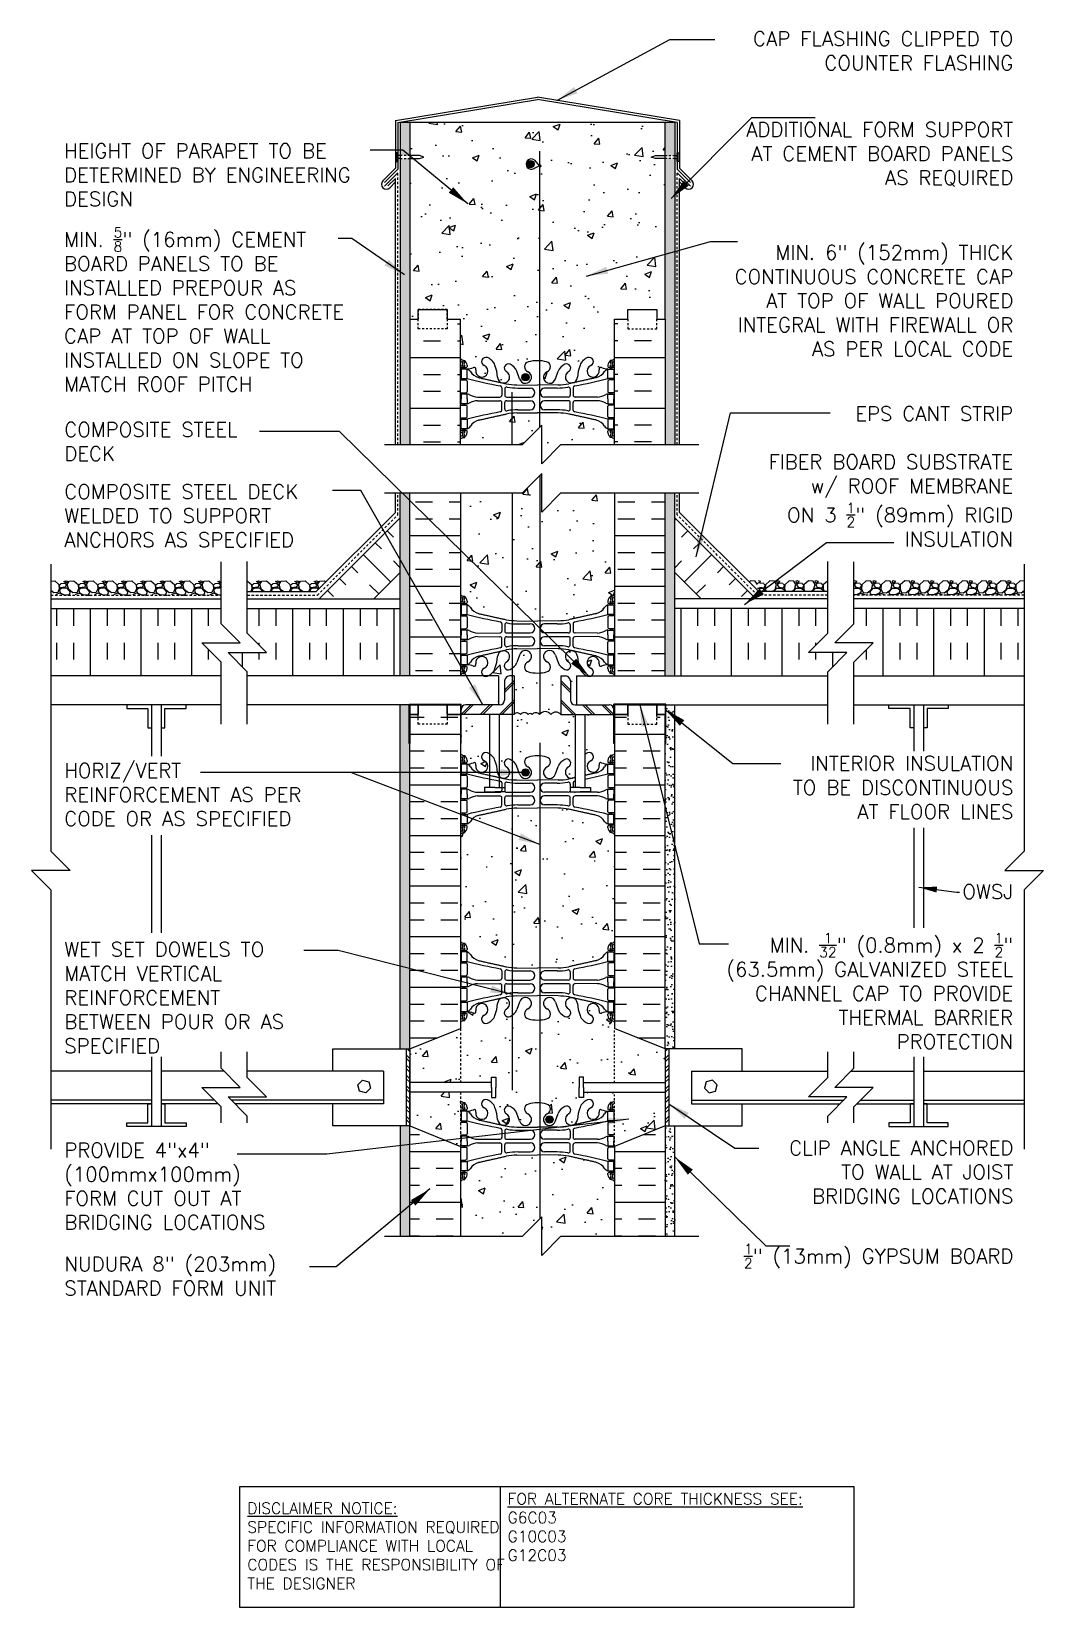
# Model space of a CAD drawing. Header units: inches. Extents: x 221.8 to 274.3, y 227.7 to 309.5.
import ezdxf

# ---------------------------------------------------------------- set-up
doc = ezdxf.new("R2010")
doc.units = ezdxf.units.IN
doc.header["$LTSCALE"] = 0.5
doc.header["$MEASUREMENT"] = 0
doc.linetypes.add('DASHED2', pattern=[0.375, 0.25, -0.125])
doc.linetypes.add('HIDDEN2', pattern=[0.1875, 0.125, -0.0625])
for name, color, linetype in [('HATCH', 12, 'Continuous'), ('line25', 2, 'Continuous'), ('LINE3', 3, 'Continuous'), ('LINE50', 5, 'Continuous'), ('LINE9', 9, 'Continuous'), ('TEXT', 4, 'Continuous'), ('Web_Edge', 9, 'Continuous')]:
    doc.layers.add(name, color=color, linetype=linetype)
doc.styles.add('DIM', font='romans.shx', dxfattribs={"width": 0.7})
doc.styles.add('ROMANS', font='romans.shx', dxfattribs={"height": 1.125})
doc.styles.get("Standard").update_dxf_attribs({"font": 'romans.shx', "height": 1.125})
doc.dimstyles.new('ext', dxfattribs={"dimscale": 12, "dimtxt": 0.09375, "dimasz": 0.09375, "dimexe": 0.09375, "dimexo": 0.0625, "dimgap": 0.0625, "dimtad": 0, "dimjust": 1, "dimdec": 1, "dimzin": 3, "dimdsep": 46, "dimlunit": 4, "dimtxsty": 'DIM', "dimcen": 0.09, "dimdle": 0.09375, "dimclrt": 4, "dimadec": 0, "dimazin": 0, "dimtfac": 1, "dimtdec": 1, "dimtmove": 2, "dimatfit": 3, "dimfxl": 1, "dimfrac": 2, "dimtolj": 1, "dimtzin": 0, "dimarcsym": 0})
doc.dimstyles.new('ext_12', dxfattribs={"dimscale": 12, "dimtxt": 0.09375, "dimasz": 0.09375, "dimexe": 0.09375, "dimexo": 0.0625, "dimgap": 0.0625, "dimtad": 1, "dimdec": 1, "dimzin": 3, "dimdsep": 46, "dimlunit": 4, "dimtxsty": 'DIM', "dimcen": 0.09, "dimdle": 0.09375, "dimclrt": 4, "dimadec": 0, "dimazin": 0, "dimtfac": 1, "dimtdec": 1, "dimtmove": 2, "dimatfit": 3, "dimfxl": 1, "dimfrac": 2, "dimtolj": 1, "dimtzin": 0, "dimarcsym": 0})
pattern_1 = [(37.5, (-134.24594, 23.5891), (-0.01574834, 0.48170594), [0, -0.38, 0, -0.425, 0, -0.40625]), (7.5, (-134.24594, 23.5891), (0.4424442, 0.7055365), [0, -0.205, 0, -0.3425, 0, -0.13125]), (327.5, (-134.55344, 23.5891), (0.77853547, 0.00141476), [0, -0.125, 0, -0.45, 0, -0.5875]), (317.5, (-134.55344, 23.5891), (0.75153165, 0.2194189), [0, -0.0625, 0, -0.295, 0, -0.3375])]
pattern_2 = [(50, (0, 0), (3.5863, -0.31376), [0.375, -4.125]), (355, (0, 0), (-0.693757, 3.76096), [0.3, -3.3]), (100.4514, (0.299, -0.026), (2.892544, 3.4472), [0.3187, -3.50571]), (46.1842, (0, 1), (5.336207, -0.827596), [0.5625, -6.1875]), (96.6356, (0.4447, 0.931), (4.67331, 4.87059), [0.47805, -5.25857]), (351.1842, (0, 1), (4.67331, 4.87059), [0.45, -4.95]), (21, (0.5, 0.75), (2.984535, -2.013094), [0.375, -4.125]), (326, (0.5, 0.75), (1.216577, 3.62575), [0.3, -3.3]), (71.4514, (0.7487, 0.5822), (4.201112, 1.612656), [0.3187, -3.50571]), (37.5, (0, 0), (0.0607993, 1.6644693), [0, -3.26, 0, -3.35, 0, -3.3125]), (7.5, (0, 0), (1.315348, 1.9720586), [0, -1.91, 0, -3.185, 0, -1.2625]), (327.5, (-1.115, 0), (2.669112, -0.1127744), [0, -1.25, 0, -3.9, 0, -5.175]), (317.5, (-1.615, 0), (2.915931, 0.500525), [0, -1.625, 0, -2.59, 0, -3.675])]

msp = doc.modelspace()

# ---------------------------------------------------------------- texts
at = {"layer": 'TEXT'}
for s, insert, char_height, width, attachment_point in [('\\A1;CAP FLASHING CLIPPED TO COUNTER FLASHING ', (272.714, 308.491), 0.75, 15.57124, 6), ('\\A1;ADDITIONAL FORM SUPPORT AT CEMENT BOARD PANELS AS REQUIRED ', (272.714, 303.12), 0.75, 15.57124, 6), ('\\A1;HEIGHT OF PARAPET TO BE DETERMINED BY ENGINEERING DESIGN', (223.449, 302.05), 0.75, 16.32923, 4), ('\\A1;MIN. {\\H0.7x;\\S5/8;\\H1.429x;"} (16mm) CEMENT BOARD PANELS TO BE INSTALLED PREPOUR AS FORM PANEL FOR CONCRETE CAP AT TOP OF WALL INSTALLED ON SLOPE TO MATCH ROOF PITCH', (223.449, 295.077), 0.75, 16.32923, 4), ('\\A1;MIN. 6" (152mm) THICK CONTINUOUS CONCRETE CAP AT TOP OF WALL POURED INTEGRAL WITH FIREWALL OR AS PER LOCAL CODE ', (272.714, 295.529), 0.75, 16.10288, 6), ('{\\LDISCLAIMER NOTICE:}\\PSPECIFIC INFORMATION REQUIRED FOR COMPLIANCE WITH LOCAL CODES IS THE RESPONSIBILITY OF THE DESIGNER', (232.961, 230.939), 0.585, 14.56244, 4), ('{\\LFOR ALTERNATE CORE THICKNESS SEE:\\P}G6C03\\PG10C03\\PG12C03', (246.472, 231.917), 0.585, 24.26627, 4)]:
    msp.add_mtext(s, dxfattribs=dict(at, insert=insert, char_height=char_height, width=width, attachment_point=attachment_point))
at = {"layer": 'TEXT', "char_height": 0.75, "style": 'ROMANS'}
for s, insert, width, attachment_point in [('\\A1;EPS CANT STRIP', (272.711, 290.038), 9.59335, 3), ('COMPOSITE STEEL DECK', (223.455, 289.219), 10.99211, 1), ('\\A1;FIBER BOARD SUBSTRATE\\Pw/ ROOF MEMBRANE \\PON 3 {\\H0.7x;\\S1/2;}" (89mm) RIGID \\PINSULATION', (272.711, 287.545), 26.1134, 3), ('COMPOSITE STEEL DECK WELDED TO SUPPORT ANCHORS AS SPECIFIED', (223.455, 286.001), 14.65126, 1), ('HORIZ/VERT REINFORCEMENT AS PER CODE OR AS SPECIFIED', (223.455, 271.532), 14.65126, 1), ('\\A1;INTERIOR INSULATION TO BE DISCONTINUOUS AT FLOOR LINES', (272.72, 270.277), 13.00001, 6), ('\\A1;OWSJ', (272.71, 264.877), 12.22718, 6), ('\\A1;MIN. {\\H0.7x;\\S1/32;}" (0.8mm) x 2 {\\H0.7x;\\S1/2;}" (63.5mm) GALVANIZED STEEL CHANNEL CAP TO PROVIDE THERMAL BARRIER PROTECTION  ', (272.709, 259.724), 16.71576, 6), ('\\A1;{\\C4;WET SET DOWELS TO MATCH VERTICAL REINFORCEMENT BETWEEN POUR OR AS SPECIFIED}', (223.455, 262.254), 12.44051, 1), ('\\A1;{\\C4;PROVIDE 4"x4" (100mmx100mm) FORM CUT OUT AT BRIDGING LOCATIONS}', (223.455, 251.843), 12.44051, 1), ('\\A1;CLIP ANGLE ANCHORED TO WALL AT JOIST BRIDGING LOCATIONS', (272.72, 250.328), 13.81115, 6), ('NUDURA 8" (203mm) STANDARD FORM UNIT', (223.463, 245.932), 13.12656, 1), ('\\A1;{\\H0.7x;\\S1/2;}" (13mm) GYPSUM BOARD', (272.72, 245.969), 13.81115, 6)]:
    msp.add_mtext(s, dxfattribs=dict(at, insert=insert, width=width, attachment_point=attachment_point))

# ---------------------------------------------------------------- hatches: boundary and pattern name
at = {"layer": 'HATCH'}
h = msp.add_hatch(dxfattribs=at)
h.set_pattern_fill('AR-SAND', color=256, scale=0.25, style=0)
h.set_pattern_definition([(37.5, (254.94175, 282.53562), (-0.0157483, 0.481706), [0, -0.38, 0, -0.425, 0, -0.40625]), (7.5, (254.94175, 282.5356), (0.442444, 0.705537), [0, -0.205, 0, -0.3425, 0, -0.13125]), (327.5, (254.63425, 282.53562), (0.7785355, 0.0014148), [0, -0.125, 0, -0.45, 0, -0.5875]), (317.5, (254.63425, 282.5356), (0.751532, 0.219419), [0, -0.0625, 0, -0.295, 0, -0.3375])])
h.paths.add_polyline_path([(255.147, 285.566), (254.647, 285.566), (254.647, 276.063), (255.147, 276.063)])
h.paths.add_polyline_path([(241.397, 294.566), (241.397, 302.896), (240.897, 302.896), (240.897, 288.068), (241.397, 288.068)])
h.paths.add_polyline_path([(241.397, 304.792), (240.897, 304.792), (240.897, 303.058), (241.397, 303.058)])
h.paths.add_polyline_path([(255.147, 302.896), (254.647, 302.896), (254.647, 294.566), (254.647, 288.068), (255.147, 288.068)])
h.paths.add_polyline_path([(255.147, 304.792), (254.647, 304.792), (254.647, 303.058), (255.147, 303.058)])
h.paths.add_polyline_path([(241.397, 285.566), (240.897, 285.566), (240.897, 276.063), (241.397, 276.063)])
h.paths.add_polyline_path([(241.397, 252.72), (241.21, 252.72), (240.897, 252.72), (240.897, 247.009), (241.397, 247.009)])
h.paths.add_polyline_path([(241.397, 274.563), (241.366, 270.066), (241.397, 270.066), (241.397, 256.72), (240.897, 256.72), (240.897, 274.563)])
h = msp.add_hatch(dxfattribs=at)
h.set_pattern_fill('AR-CONC', color=256, scale=0.5)
h.set_pattern_definition(pattern_2)
h.paths.add_polyline_path([(254.146, 302.896), (253.922, 302.977), (254.147, 303.058), (254.647, 303.058), (254.647, 304.792), (241.397, 304.792), (241.397, 303.058), (241.897, 303.058), (242.122, 302.977), (241.898, 302.896), (241.397, 302.896), (241.397, 294.566), (241.835, 294.566), (241.835, 295.066), (243.335, 295.066), (243.335, 294.566), (244.022, 294.566), (244.022, 292.531, 0.088416), (244.168, 292.434), (244.258, 292.434), (244.258, 292.392, -0.249069), (244.368, 292.185), (244.368, 292.118, -0.414214), (244.306, 292.055), (244.258, 292.055), (244.258, 291.985), (244.363, 291.985, 0.085348), (244.693, 292.061, -0.669601), (244.825, 291.94, 2.087231), (245.259, 292.165, -1), (245.422, 292.574, -0.227838), (245.827, 292.15, -0.06598), (245.951, 291.541, 1.629604), (246.423, 291.842, -1.059167), (246.629, 292.224, -0.16372), (246.951, 291.87), (247.093, 291.483, 1.612474), (247.525, 291.843, -0.734872), (247.548, 292.354, -0.068475), (248.022, 292.416, -0.068475), (248.496, 292.354, -0.734872), (248.519, 291.843, 1.612474), (248.951, 291.483), (249.093, 291.87, -0.16372), (249.415, 292.224, -1.059167), (249.622, 291.842, 1.629604), (250.093, 291.541, -0.06598), (250.217, 292.15, -0.227838), (250.622, 292.574, -1), (250.785, 292.165, 2.087231), (251.219, 291.94, -0.669601), (251.352, 292.061, 0.085348), (251.681, 291.985), (251.786, 291.985), (251.786, 292.055), (251.739, 292.055, -0.414214), (251.676, 292.118), (251.676, 292.185, -0.249069), (251.786, 292.392), (251.786, 292.434), (251.876, 292.434, 0.088416), (252.022, 292.531), (252.022, 294.566), (252.71, 294.566), (252.71, 295.066), (254.21, 295.066), (254.21, 294.566), (254.647, 294.566), (254.647, 302.896)])
h.paths.add_polyline_path([(247.854, 302.832), (248.117, 302.529), (248.151, 302.546, -2.114532), (248.151, 302.489), (248.117, 302.529), (247.835, 302.385, -1.846412)], flags=16)
edge = h.paths.add_edge_path()
edge.add_arc((250.88, 288.617), 0.743, 32.79192, 73.81071)
edge.add_spline(control_points=[(251.088, 289.331), (249.65, 289.651)], knot_values=[0, 0, 1, 1], degree=1, periodic=0)
edge.add_arc((249.094, 286.719), 2.984, 79.25462, 90.09947)
edge.add_line((249.089, 289.703), (248.022, 289.719))
edge.add_line((248.022, 289.719), (246.955, 289.703))
edge.add_arc((246.95, 286.719), 2.984, 89.90053, 100.74538)
edge.add_spline(control_points=[(246.394, 289.651), (244.956, 289.331)], knot_values=[0, 0, 1, 1], degree=1, periodic=0)
edge.add_arc((245.164, 288.617), 0.743, 106.18929, 147.20808)
edge.add_arc((244.241, 289.228), 0.364, 289.66126, 325.02249, ccw=False)
edge.add_line((244.363, 288.885), (244.258, 288.885))
edge.add_line((244.258, 288.885), (244.258, 288.815))
edge.add_line((244.258, 288.815), (244.306, 288.815))
edge.add_arc((244.306, 288.753), 0.0625, 0, 90, ccw=False)
edge.add_line((244.368, 288.753), (244.368, 288.685))
edge.add_arc((244.118, 288.685), 0.25, 304.0558, 360, ccw=False)
edge.add_line((244.258, 288.478), (244.258, 288.436))
edge.add_line((244.258, 288.436), (244.168, 288.436))
edge.add_arc((244.368, 287.978), 0.5, 113.57818, 133.78911)
edge.add_line((244.022, 288.339), (244.022, 288.068))
edge.add_line((244.022, 288.068), (247.241, 288.068))
edge.add_line((247.241, 288.068), (248.241, 289.068))
edge.add_line((248.241, 289.068), (248.241, 287.068))
edge.add_line((248.241, 287.068), (249.241, 288.068))
edge.add_line((249.241, 288.068), (252.022, 288.068))
edge.add_line((252.022, 288.068), (252.022, 288.339))
edge.add_arc((251.676, 287.978), 0.5, 46.21089, 66.42182)
edge.add_line((251.876, 288.436), (251.786, 288.436))
edge.add_line((251.786, 288.436), (251.786, 288.478))
edge.add_arc((251.926, 288.685), 0.25, 180, 235.9442, ccw=False)
edge.add_line((251.676, 288.685), (251.676, 288.753))
edge.add_arc((251.739, 288.753), 0.0625, 90, 180, ccw=False)
edge.add_line((251.739, 288.815), (251.786, 288.815))
edge.add_line((251.786, 288.815), (251.786, 288.885))
edge.add_line((251.786, 288.885), (251.681, 288.885))
edge.add_arc((251.803, 289.228), 0.364, 214.97751, 250.33874, ccw=False)
edge = h.paths.add_edge_path()
edge.add_line((252.022, 285.566), (249.241, 285.566))
edge.add_line((249.241, 285.566), (248.241, 284.566))
edge.add_line((248.241, 284.566), (248.241, 286.566))
edge.add_line((248.241, 286.566), (247.241, 285.566))
edge.add_line((247.241, 285.566), (244.022, 285.566))
edge.add_line((244.022, 285.566), (244.022, 280.293))
edge.add_arc((244.368, 280.653), 0.5, 226.21089, 246.42182)
edge.add_line((244.168, 280.195), (244.258, 280.195))
edge.add_line((244.258, 280.195), (244.258, 280.153))
edge.add_arc((244.118, 279.946), 0.25, 0, 55.9442, ccw=False)
edge.add_line((244.368, 279.946), (244.368, 279.879))
edge.add_arc((244.306, 279.879), 0.0625, -90, 0, ccw=False)
edge.add_line((244.306, 279.816), (244.258, 279.816))
edge.add_line((244.258, 279.816), (244.258, 279.746))
edge.add_line((244.258, 279.746), (244.363, 279.746))
edge.add_arc((244.241, 279.404), 0.364, 32.04242, 70.33874, ccw=False)
edge.add_arc((245.164, 280.015), 0.743, 214.22802, 253.81071)
edge.add_spline(control_points=[(244.956, 279.301), (246.394, 278.981)], knot_values=[0, 0, 1, 1], degree=1, periodic=0)
edge.add_arc((246.95, 281.912), 2.984, 259.25462, 270.09947)
edge.add_line((246.955, 278.928), (248.022, 278.912))
edge.add_line((248.022, 278.912), (249.089, 278.928))
edge.add_arc((249.094, 281.912), 2.984, 269.90053, 280.74538)
edge.add_spline(control_points=[(249.65, 278.981), (251.088, 279.301)], knot_values=[0, 0, 1, 1], degree=1, periodic=0)
edge.add_arc((250.88, 280.015), 0.743, 286.18929, 325.77198)
edge.add_arc((251.803, 279.404), 0.364, 109.66126, 147.95758, ccw=False)
edge.add_line((251.681, 279.746), (251.786, 279.746))
edge.add_line((251.786, 279.746), (251.786, 279.816))
edge.add_line((251.786, 279.816), (251.739, 279.816))
edge.add_arc((251.739, 279.879), 0.0625, 180, 270, ccw=False)
edge.add_line((251.676, 279.879), (251.676, 279.946))
edge.add_arc((251.926, 279.946), 0.25, 124.0558, 180, ccw=False)
edge.add_line((251.786, 280.153), (251.786, 280.195))
edge.add_line((251.786, 280.195), (251.876, 280.195))
edge.add_arc((251.676, 280.653), 0.5, 293.57818, 313.78911)
edge.add_line((252.022, 280.293), (252.022, 285.566))
h.paths.add_polyline_path([(249.227, 276.063), (249.477, 276.063, -0.414214), (249.727, 275.813), (249.727, 274.813, 0.414214), (249.977, 274.563), (250.041, 274.563), (250.041, 276.063), (250.608, 276.063, -0.207607), (250.23, 276.447, -0.069923), (250.093, 277.091, 1.702394), (249.643, 276.778, -0.940793), (249.439, 276.395, -0.173075), (249.093, 276.762), (248.951, 277.148, 1.612474), (248.519, 276.789, -0.734872), (248.496, 276.278, -0.068475), (248.022, 276.216, -0.068475), (247.548, 276.278, -0.734872), (247.525, 276.789, 1.612474), (247.093, 277.148), (246.951, 276.762, -0.173075), (246.605, 276.395, -0.940793), (246.401, 276.778, 1.702394), (245.951, 277.091, -0.069923), (245.815, 276.447, -0.207607), (245.436, 276.063), (246.003, 276.063), (246.003, 274.563), (246.067, 274.563, 0.414214), (246.317, 274.813), (246.317, 275.813, -0.414214), (246.567, 276.063), (246.817, 276.063), (246.817, 274.098, -0.440987), (247.139, 274.056, -0.520567), (247.535, 274.056, -0.520567), (247.737, 274.056, -0.520567), (248.127, 274.056, -0.520567), (248.722, 274.056, -0.511309), (249.227, 274.063)])
h.paths.add_polyline_path([(251.676, 276.446), (251.676, 276.514, -0.414214), (251.739, 276.576), (251.786, 276.576), (251.786, 276.646), (251.681, 276.646, 0.085348), (251.352, 276.571, -0.669601), (251.219, 276.691, 2.087231), (250.785, 276.466, -0.654446), (250.798, 276.063), (252.022, 276.063), (252.022, 276.1, 0.088416), (251.876, 276.198), (251.786, 276.198), (251.786, 276.239, -0.249069)])
h.paths.add_polyline_path([(245.259, 276.466, 2.087231), (244.825, 276.691, -0.669601), (244.693, 276.571, 0.085348), (244.363, 276.646), (244.258, 276.646), (244.258, 276.576), (244.306, 276.576, -0.414214), (244.368, 276.514), (244.368, 276.446, -0.249069), (244.258, 276.239), (244.258, 276.198), (244.168, 276.198, 0.088416), (244.022, 276.1), (244.022, 276.063), (245.246, 276.063, -0.654446)])
h.paths.add_polyline_path([(249.991, 274.063), (249.227, 274.063, 0.511309), (248.722, 274.056, 0.520567), (248.127, 274.056, 0.520567), (247.737, 274.056, 0.520567), (247.535, 274.056, 0.520567), (247.139, 274.056, 0.440987), (246.817, 274.098), (246.817, 274.063), (246.053, 274.063), (246.053, 270.839, 1.150574), (246.401, 271.353, -0.940793), (246.605, 271.737, -0.173075), (246.951, 271.37), (247.093, 270.983, 1.612474), (247.525, 271.343, -0.734872), (247.548, 271.854, -0.068475), (248.022, 271.916, -0.068475), (248.496, 271.854, -0.734872), (248.519, 271.343, 1.612474), (248.951, 270.983), (249.093, 271.37, -0.173075), (249.439, 271.737, -0.940793), (249.643, 271.353, 1.150574), (249.991, 270.839)])
h.paths.add_polyline_path([(251.991, 274.063), (250.491, 274.063), (250.491, 272.007, -0.05442), (250.622, 272.074, -1), (250.785, 271.665, 2.087231), (251.219, 271.44, -0.669601), (251.352, 271.561, 0.085348), (251.681, 271.485), (251.786, 271.485), (251.786, 271.555), (251.739, 271.555, -0.414214), (251.676, 271.618), (251.676, 271.685, -0.249069), (251.786, 271.892), (251.786, 271.934), (251.876, 271.934, 0.088416), (252.022, 272.031), (252.022, 272.563), (251.991, 272.563)])
h.paths.add_polyline_path([(245.553, 274.063), (244.053, 274.063), (244.053, 272.563), (244.022, 272.563), (244.022, 272.031, 0.088416), (244.168, 271.934), (244.258, 271.934), (244.258, 271.892, -0.249069), (244.368, 271.685), (244.368, 271.618, -0.414214), (244.306, 271.555), (244.258, 271.555), (244.258, 271.485), (244.363, 271.485, 0.085348), (244.693, 271.561, -0.669601), (244.825, 271.44, 2.087231), (245.259, 271.665, -1), (245.422, 272.074, -0.05442), (245.553, 272.007)])
h.paths.add_polyline_path([(252.022, 257.778), (252.022, 258.1, 0.088416), (251.876, 258.198), (251.786, 258.198), (251.786, 258.239, -0.249069), (251.676, 258.446), (251.676, 258.514, -0.414214), (251.739, 258.576), (251.786, 258.576), (251.786, 258.646), (251.681, 258.646, 0.087457), (251.344, 258.568, -0.638777), (251.219, 258.691, 2.087231), (250.785, 258.466, -1), (250.622, 258.058, -0.21345), (250.23, 258.447, -0.068226), (250.094, 259.075, 1.753171), (249.643, 258.778, -0.940793), (249.439, 258.395, -0.173075), (249.093, 258.762), (248.951, 259.148, 1.612474), (248.519, 258.789, -0.734872), (248.496, 258.278, -0.068475), (248.022, 258.216, -0.068475), (247.548, 258.278, -0.734872), (247.525, 258.789, 1.612474), (247.093, 259.148), (246.951, 258.762, -0.173075), (246.605, 258.395, -0.940793), (246.401, 258.778, 1.753171), (245.95, 259.075, -0.068226), (245.815, 258.447, -0.21345), (245.422, 258.058, -1), (245.259, 258.466, 2.087231), (244.825, 258.691, -0.638777), (244.7, 258.568, 0.087457), (244.363, 258.646), (244.258, 258.646), (244.258, 258.576), (244.306, 258.576, -0.414214), (244.368, 258.514), (244.368, 258.446, -0.249069), (244.258, 258.239), (244.258, 258.198), (244.168, 258.198, 0.088416), (244.022, 258.1), (244.022, 257.778), (244.022, 254.97), (245.637, 254.97), (245.637, 255.248), (245.863, 255.248), (245.863, 254.72), (245.863, 254.191), (245.637, 254.191), (245.637, 254.47), (244.022, 254.47), (244.022, 254.031, 0.088416), (244.168, 253.934), (244.258, 253.934), (244.258, 253.892, -0.249069), (244.368, 253.685), (244.368, 253.618, -0.414214), (244.306, 253.555), (244.258, 253.555), (244.258, 253.485), (244.363, 253.485, 0.087457), (244.7, 253.564, -0.638777), (244.825, 253.44, 2.087231), (245.259, 253.665, -1), (245.422, 254.074, -0.21345), (245.815, 253.685, -0.068226), (245.95, 253.057, 1.753171), (246.401, 253.353, -0.940793), (246.605, 253.737, -0.173075), (246.951, 253.37), (247.093, 252.983, 1.612474), (247.525, 253.343, -0.734872), (247.548, 253.854, -0.068475), (248.022, 253.916, -0.068475), (248.496, 253.854, -0.734872), (248.519, 253.343, 1.612474), (248.951, 252.983), (249.093, 253.37, -0.173075), (249.439, 253.737, -0.940793), (249.643, 253.353, 1.753171), (250.094, 253.057, -0.068226), (250.23, 253.685, -0.21345), (250.622, 254.074, -1), (250.785, 253.665, 2.087231), (251.219, 253.44, -0.638777), (251.344, 253.564, 0.087457), (251.681, 253.485), (251.786, 253.485), (251.786, 253.555), (251.739, 253.555, -0.414214), (251.676, 253.618), (251.676, 253.685, -0.249069), (251.786, 253.892), (251.786, 253.934), (251.876, 253.934, 0.088416), (252.022, 254.031), (252.022, 254.47), (250.408, 254.47), (250.408, 254.191), (250.181, 254.191), (250.181, 254.72), (250.181, 255.248), (250.408, 255.248), (250.408, 254.97), (252.022, 254.97)])
h.paths.add_polyline_path([(244.022, 257.778), (241.397, 256.72), (241.397, 254.97), (244.022, 254.97)])
h.paths.add_polyline_path([(244.022, 254.47), (241.397, 254.47), (241.397, 252.72), (244.022, 251.661)])
h.paths.add_polyline_path([(254.647, 256.72), (252.022, 257.778), (252.022, 254.97), (254.647, 254.97)])
h.paths.add_polyline_path([(254.647, 254.47), (252.022, 254.47), (252.022, 254.031), (252.022, 251.661), (254.647, 252.72)])
h = msp.add_hatch(dxfattribs=at)
h.set_pattern_fill('INSUL', color=256, scale=7, style=0)
h.set_pattern_definition([(0, (-2682.1395, 691.5753), (0, -2.625), []), (0, (-2682.1395, 690.7003), (0, -2.625), [0.875, -0.875]), (0, (-2682.1395, 689.8253), (0, -2.625), [0.875, -0.875])])
h.paths.add_polyline_path([(241.397, 288.066), (244.022, 288.066), (244.022, 294.566), (243.335, 294.566), (243.335, 294.066), (241.835, 294.066), (241.835, 294.566), (241.397, 294.566)])
h = msp.add_hatch(dxfattribs=at)
h.set_pattern_fill('INSUL', color=256, scale=7, style=0)
h.set_pattern_definition([(180, (3178.1837, 691.5753), (0, -2.625), []), (180, (3178.1837, 690.7003), (0, -2.625), [0.875, -0.875]), (180, (3178.1837, 689.8253), (0, -2.625), [0.875, -0.875])])
h.paths.add_polyline_path([(252.022, 288.066), (254.647, 288.066), (254.647, 294.566), (254.21, 294.566), (254.21, 294.066), (252.71, 294.066), (252.71, 294.566), (252.022, 294.566)])
h = msp.add_hatch(dxfattribs=at)
h.set_pattern_fill('INSUL', color=256, scale=7, style=0)
h.set_pattern_definition([(0, (-27.8062, -15.905), (0, 2.625), []), (0, (-27.8062, -15.03), (0, 2.625), [0.875, -0.875]), (0, (-27.8062, -14.155), (0, 2.625), [0.875, -0.875])])
h.paths.add_polyline_path([(254.647, 285.563), (252.022, 285.563), (252.022, 276.063), (254.647, 276.063)])
h.paths.add_polyline_path([(241.397, 276.063), (244.022, 276.063), (244.022, 285.563), (241.397, 285.563)])
h = msp.add_hatch(dxfattribs=at)
h.set_pattern_fill('INSUL', color=256, scale=7, angle=45, style=0)
h.set_pattern_definition([(135, (348.2002, 121.1622), (1.856155, 1.856155), []), (135, (348.819, 121.781), (1.856155, 1.856155), [0.875, -0.875]), (135, (349.4376, 122.3996), (1.856155, 1.856155), [0.875, -0.875])])
h.paths.add_polyline_path([(239.649, 280.188), (236.82, 280.188), (240.897, 284.265), (240.897, 281.437)])
h = msp.add_hatch(dxfattribs=at)
h.set_pattern_fill('INSUL', color=256, scale=7, angle=45, style=0)
h.set_pattern_definition([(45, (147.844, 121.1622), (-1.856155, 1.856155), []), (45, (147.2252, 121.781), (-1.856155, 1.856155), [0.875, -0.875]), (45, (146.6065, 122.3996), (-1.856155, 1.856155), [0.875, -0.875])])
h.paths.add_polyline_path([(256.395, 280.188), (259.224, 280.188), (255.147, 284.265), (255.147, 281.437)])
h = msp.add_hatch(dxfattribs=at)
h.set_pattern_fill('INSUL', color=256, scale=7, angle=90, style=0)
h.set_pattern_definition([(90, (348.2002, 121.1622), (2.625, 2e-16), []), (90, (349.0752, 121.1622), (2.625, 2e-16), [0.875, -0.875]), (90, (349.9502, 121.1622), (2.625, 2e-16), [0.875, -0.875])])
h.paths.add_polyline_path([(232.96, 278.282), (232.96, 279.563), (240.897, 279.563), (240.897, 276.063), (232.96, 276.063), (232.96, 276.282), (231.96, 277.282), (233.96, 277.282)])
h.paths.add_polyline_path([(231.594, 279.563), (231.594, 278.773), (232.594, 277.773), (230.594, 277.773), (231.594, 276.773), (231.594, 276.063), (222.757, 276.063), (222.757, 279.563)])
h = msp.add_hatch(dxfattribs=at)
h.set_pattern_fill('INSUL', color=256, scale=7, angle=90, style=0)
h.set_pattern_definition([(90, (147.844, 121.1622), (-2.625, 2e-16), []), (90, (146.969, 121.1622), (-2.625, 2e-16), [0.875, -0.875]), (90, (146.094, 121.1622), (-2.625, 2e-16), [0.875, -0.875])])
h.paths.add_polyline_path([(263.084, 278.282), (263.084, 279.563), (255.147, 279.563), (255.147, 276.063), (263.085, 276.063), (263.084, 276.282), (264.084, 277.282), (262.084, 277.282)])
h.paths.add_polyline_path([(264.45, 279.563), (264.45, 278.773), (263.45, 277.773), (265.45, 277.773), (264.45, 276.773), (264.45, 276.063), (273.287, 276.063), (273.287, 279.563)])
h = msp.add_hatch(dxfattribs=at)
h.set_pattern_fill('INSUL', color=256, scale=7, style=0)
h.set_pattern_definition([(0, (253.5113, 265.1692), (0, 2.625), []), (0, (253.5113, 266.0442), (0, 2.625), [0.875, -0.875]), (0, (253.5113, 266.9192), (0, 2.625), [0.875, -0.875])])
h.paths.add_polyline_path([(254.647, 274.066), (254.21, 274.066), (254.21, 273.566), (252.71, 273.566), (252.71, 274.066), (252.022, 274.066), (252.022, 272.563), (252.022, 257.778), (254.647, 256.72)])
h.paths.add_polyline_path([(241.397, 256.72), (244.022, 257.778), (244.022, 274.066), (243.335, 274.066), (243.335, 274.566), (241.835, 274.566), (241.835, 274.066), (241.397, 274.066)])
h = msp.add_hatch(dxfattribs=at)
h.set_pattern_fill('AR-SAND', color=256, scale=0.25, style=0)
h.set_pattern_definition(pattern_1)
h.paths.add_polyline_path([(254.647, 256.007), (254.647, 256.72), (255.147, 256.72), (255.147, 270.505), (255.147, 274.563), (254.647, 274.563)])
h = msp.add_hatch(dxfattribs=at)
h.set_pattern_fill('AR-CONC', color=256, scale=0.5)
h.set_pattern_definition(pattern_2)
edge = h.paths.add_edge_path()
edge.add_arc((251.676, 249.478), 0.5, 46.21089, 66.42182)
edge.add_line((251.876, 249.936), (251.786, 249.936))
edge.add_line((251.786, 249.936), (251.786, 249.978))
edge.add_arc((251.926, 250.185), 0.25, 180, 235.9442, ccw=False)
edge.add_line((251.676, 250.185), (251.676, 250.253))
edge.add_arc((251.739, 250.253), 0.0625, 90, 180, ccw=False)
edge.add_line((251.739, 250.315), (251.786, 250.315))
edge.add_line((251.786, 250.315), (251.786, 250.385))
edge.add_line((251.786, 250.385), (251.681, 250.385))
edge.add_arc((251.803, 250.728), 0.364, 212.04242, 250.33874, ccw=False)
edge.add_arc((250.88, 250.117), 0.743, 34.22802, 73.81071)
edge.add_spline(control_points=[(251.088, 250.831), (249.65, 251.151)], knot_values=[0, 0, 1, 1], degree=1, periodic=0)
edge.add_arc((249.094, 248.219), 2.984, 79.25462, 90.09947)
edge.add_line((249.089, 251.203), (248.022, 251.219))
edge.add_line((248.022, 251.219), (246.955, 251.203))
edge.add_arc((246.95, 248.219), 2.984, 89.90053, 100.74538)
edge.add_spline(control_points=[(246.394, 251.151), (244.956, 250.831)], knot_values=[0, 0, 1, 1], degree=1, periodic=0)
edge.add_arc((245.164, 250.117), 0.743, 106.18929, 145.77198)
edge.add_arc((244.241, 250.728), 0.364, 289.66126, 327.95758, ccw=False)
edge.add_line((244.363, 250.385), (244.258, 250.385))
edge.add_line((244.258, 250.385), (244.258, 250.315))
edge.add_line((244.258, 250.315), (244.306, 250.315))
edge.add_arc((244.306, 250.253), 0.0625, 0, 90, ccw=False)
edge.add_line((244.368, 250.253), (244.368, 250.185))
edge.add_arc((244.118, 250.185), 0.25, 304.0558, 360, ccw=False)
edge.add_line((244.258, 249.978), (244.258, 249.936))
edge.add_line((244.258, 249.936), (244.168, 249.936))
edge.add_arc((244.368, 249.478), 0.5, 113.57818, 133.78911)
edge.add_line((244.022, 249.839), (244.022, 247.009))
edge.add_line((244.022, 247.009), (247.241, 247.009))
edge.add_line((247.241, 247.009), (248.241, 248.009))
edge.add_line((248.241, 248.009), (248.241, 246.009))
edge.add_line((248.241, 246.009), (249.241, 247.009))
edge.add_line((249.241, 247.009), (252.022, 247.009))
edge.add_line((252.022, 247.009), (252.022, 249.839))
edge = h.paths.add_edge_path()
edge.add_arc((251.676, 267.478), 0.5, 46.21089, 66.42182)
edge.add_line((251.876, 267.936), (251.786, 267.936))
edge.add_line((251.786, 267.936), (251.786, 267.978))
edge.add_arc((251.926, 268.185), 0.25, 180, 235.9442, ccw=False)
edge.add_line((251.676, 268.185), (251.676, 268.253))
edge.add_arc((251.739, 268.253), 0.0625, 90, 180, ccw=False)
edge.add_line((251.739, 268.315), (251.786, 268.315))
edge.add_line((251.786, 268.315), (251.786, 268.385))
edge.add_line((251.786, 268.385), (251.681, 268.385))
edge.add_arc((251.803, 268.728), 0.364, 212.04242, 250.33874, ccw=False)
edge.add_arc((250.88, 268.117), 0.743, 34.22802, 73.81071)
edge.add_spline(control_points=[(251.088, 268.831), (249.65, 269.151)], knot_values=[0, 0, 1, 1], degree=1, periodic=0)
edge.add_arc((249.094, 266.219), 2.984, 79.25462, 90.09947)
edge.add_line((249.089, 269.203), (248.022, 269.219))
edge.add_line((248.022, 269.219), (246.955, 269.203))
edge.add_arc((246.95, 266.219), 2.984, 89.90053, 100.74538)
edge.add_spline(control_points=[(246.394, 269.151), (244.956, 268.831)], knot_values=[0, 0, 1, 1], degree=1, periodic=0)
edge.add_arc((245.164, 268.117), 0.743, 106.18929, 145.77198)
edge.add_arc((244.241, 268.728), 0.364, 289.66126, 327.95758, ccw=False)
edge.add_line((244.363, 268.385), (244.258, 268.385))
edge.add_line((244.258, 268.385), (244.258, 268.315))
edge.add_line((244.258, 268.315), (244.306, 268.315))
edge.add_arc((244.306, 268.253), 0.0625, 0, 90, ccw=False)
edge.add_line((244.368, 268.253), (244.368, 268.185))
edge.add_arc((244.118, 268.185), 0.25, 304.0558, 360, ccw=False)
edge.add_line((244.258, 267.978), (244.258, 267.936))
edge.add_line((244.258, 267.936), (244.168, 267.936))
edge.add_arc((244.368, 267.478), 0.5, 113.57818, 133.78911)
edge.add_line((244.022, 267.839), (244.022, 262.293))
edge.add_arc((244.368, 262.653), 0.5, 226.21089, 246.42182)
edge.add_line((244.168, 262.195), (244.258, 262.195))
edge.add_line((244.258, 262.195), (244.258, 262.153))
edge.add_arc((244.118, 261.946), 0.25, 0, 55.9442, ccw=False)
edge.add_line((244.368, 261.946), (244.368, 261.879))
edge.add_arc((244.306, 261.879), 0.0625, -90, 0, ccw=False)
edge.add_line((244.306, 261.816), (244.258, 261.816))
edge.add_line((244.258, 261.816), (244.258, 261.746))
edge.add_line((244.258, 261.746), (244.363, 261.746))
edge.add_arc((244.241, 261.404), 0.364, 32.04242, 70.33874, ccw=False)
edge.add_arc((245.164, 262.015), 0.743, 214.22802, 253.81071)
edge.add_spline(control_points=[(244.956, 261.301), (246.394, 260.981)], knot_values=[0, 0, 1, 1], degree=1, periodic=0)
edge.add_arc((246.95, 263.912), 2.984, 259.25462, 270.09947)
edge.add_line((246.955, 260.928), (248.022, 260.912))
edge.add_line((248.022, 260.912), (249.089, 260.928))
edge.add_arc((249.094, 263.912), 2.984, 269.90053, 280.74538)
edge.add_spline(control_points=[(249.65, 260.981), (251.088, 261.301)], knot_values=[0, 0, 1, 1], degree=1, periodic=0)
edge.add_arc((250.88, 262.015), 0.743, 286.18929, 325.77198)
edge.add_arc((251.803, 261.404), 0.364, 109.66126, 147.95758, ccw=False)
edge.add_line((251.681, 261.746), (251.786, 261.746))
edge.add_line((251.786, 261.746), (251.786, 261.816))
edge.add_line((251.786, 261.816), (251.739, 261.816))
edge.add_arc((251.739, 261.879), 0.0625, 180, 270, ccw=False)
edge.add_line((251.676, 261.879), (251.676, 261.946))
edge.add_arc((251.926, 261.946), 0.25, 124.0558, 180, ccw=False)
edge.add_line((251.786, 262.153), (251.786, 262.195))
edge.add_line((251.786, 262.195), (251.876, 262.195))
edge.add_arc((251.676, 262.653), 0.5, 293.57818, 313.78911)
edge.add_line((252.022, 262.293), (252.022, 267.839))
h = msp.add_hatch(dxfattribs=at)
h.set_pattern_fill('ANSI32', color=256, style=0)
h.set_pattern_definition([(135, (630.10258, 26.0866), (0.26516504, 0.26516504), []), (135, (629.9258, 26.0866), (0.26516504, 0.26516504), [])])
h.paths.add_polyline_path([(241.21, 256.72), (241.397, 256.72), (241.397, 252.72), (241.21, 252.72)])
h = msp.add_hatch(dxfattribs=at)
h.set_pattern_fill('ANSI32', color=256, style=0)
h.set_pattern_definition([(45, (-134.05844, 26.0866), (-0.26516504, 0.26516504), []), (45, (-133.88166, 26.0866), (-0.26516504, 0.26516504), [])])
h.paths.add_polyline_path([(254.835, 256.72), (254.647, 256.72), (254.647, 252.72), (254.835, 252.72)])
h = msp.add_hatch(dxfattribs=at)
h.set_pattern_fill('INSUL', color=256, scale=7, style=0)
h.set_pattern_definition([(0, (253.268, 251.3975), (0, 2.625), []), (0, (253.268, 252.2725), (0, 2.625), [0.875, -0.875]), (0, (253.268, 253.1475), (0, 2.625), [0.875, -0.875])])
h.paths.add_polyline_path([(254.647, 252.72), (252.022, 251.661), (252.022, 247.007), (254.647, 247.007)])
h.paths.add_polyline_path([(244.022, 251.661), (241.397, 252.72), (241.397, 247.007), (244.022, 247.007)])
h = msp.add_hatch(dxfattribs=at)
h.set_pattern_fill('AR-SAND', color=256, scale=0.25, style=0)
h.set_pattern_definition(pattern_1)
h.paths.add_polyline_path([(255.147, 252.72), (254.647, 252.72), (254.647, 247.007), (255.147, 247.007)])
at = {"layer": 'LINE3'}
msp.add_hatch(color=256, dxfattribs=at).paths.add_polyline_path([(247.849, 302.616, 1), (247.474, 302.616, 1)])
h = msp.add_hatch(color=256, dxfattribs=at)
h.paths.add_polyline_path([(247.583, 291.59, 0.831395), (247.214, 291.59)])
h.paths.add_polyline_path([(247.586, 291.556, 0.045935), (247.583, 291.59), (247.214, 291.59, 0.045935), (247.211, 291.556, 1)])
h = msp.add_hatch(color=256, dxfattribs=at)
h.paths.add_polyline_path([(247.583, 271.09, 0.831395), (247.214, 271.09)])
h.paths.add_polyline_path([(247.586, 271.056, 0.045935), (247.583, 271.09), (247.214, 271.09, 0.045935), (247.211, 271.056, 1)])
h = msp.add_hatch(color=256, dxfattribs=at)
h.paths.add_polyline_path([(248.83, 253.09, 0.831395), (248.462, 253.09)])
h.paths.add_polyline_path([(248.833, 253.056, 0.045935), (248.83, 253.09), (248.462, 253.09, 0.045935), (248.458, 253.056, 1)])

# ---------------------------------------------------------------- linework, layer by layer
at = {"layer": 'HATCH', "color": 6}
for p, q in [((240.647, 304.878), (248.022, 306.082)), ((255.397, 304.878), (248.022, 306.082)), ((240.647, 304.878), (240.647, 302.396)), ((255.397, 304.878), (255.397, 302.396)), ((240.647, 302.396), (239.995, 301.744)), ((240.647, 301.866), (240.26, 301.479)), ((240.647, 301.689), (240.349, 301.391)), ((255.397, 302.396), (256.049, 301.744)), ((255.397, 301.866), (255.784, 301.479)), ((255.397, 301.689), (255.695, 301.391))]:
    msp.add_line(p, q, dxfattribs=at)
at = {"layer": 'HATCH'}
for p, q in [((240.772, 304.772), (248.022, 305.956)), ((255.272, 304.772), (248.022, 305.956)), ((240.772, 304.772), (240.772, 302.344)), ((255.272, 304.772), (255.272, 302.344)), ((240.897, 303.058), (240.772, 303.058)), ((240.897, 302.896), (240.772, 302.896)), ((240.772, 302.167), (240.081, 301.476)), ((240.772, 302.344), (240.084, 301.656)), ((240.647, 288.068), (240.647, 301.866)), ((255.272, 302.344), (255.96, 301.656)), ((255.272, 302.167), (255.963, 301.476)), ((255.397, 288.068), (255.397, 301.866)), ((240.647, 284.545), (240.647, 285.563)), ((255.397, 284.545), (255.397, 285.563)), ((236.54, 280.438), (240.647, 284.545)), ((259.504, 280.438), (255.397, 284.545)), ((222.757, 280.984), (222.96, 281.001)), ((222.91, 280.383), (222.757, 280.501)), ((222.78, 280.412), (222.757, 280.438)), ((222.757, 280.375), (222.779, 280.412)), ((223.121, 280.392), (222.911, 280.382)), ((222.96, 281.002), (223.19, 280.792)), ((223.202, 280.584), (223.122, 280.394)), ((223.191, 280.793), (223.201, 280.583)), ((223.198, 280.78), (223.278, 280.85)), ((223.2, 280.722), (223.2, 280.782)), ((223.25, 280.632), (223.2, 280.722)), ((223.34, 280.614), (223.21, 280.524)), ((223.21, 280.522), (223.25, 280.382)), ((223.5, 280.662), (223.25, 280.632)), ((223.279, 280.853), (223.479, 280.883)), ((223.6, 280.612), (223.34, 280.612)), ((223.43, 280.962), (223.55, 281.002)), ((223.581, 280.872), (223.431, 280.962)), ((223.48, 280.882), (223.58, 280.782)), ((223.581, 280.782), (223.501, 280.662)), ((223.55, 281.002), (223.62, 280.972)), ((223.621, 280.972), (223.581, 280.872)), ((223.78, 280.412), (223.6, 280.612)), ((223.608, 280.803), (223.718, 280.983)), ((223.69, 280.552), (223.61, 280.802)), ((223.91, 280.383), (223.69, 280.553)), ((223.709, 280.292), (223.779, 280.412)), ((223.72, 280.981), (223.96, 281.001)), ((224.121, 280.392), (223.911, 280.382)), ((223.96, 281.002), (224.19, 280.792)), ((224.202, 280.584), (224.122, 280.394)), ((224.191, 280.793), (224.201, 280.583)), ((224.198, 280.78), (224.278, 280.85)), ((224.2, 280.722), (224.2, 280.782)), ((224.25, 280.632), (224.2, 280.722)), ((224.34, 280.614), (224.21, 280.524)), ((224.21, 280.522), (224.25, 280.382)), ((224.5, 280.662), (224.25, 280.632)), ((224.279, 280.853), (224.479, 280.883)), ((224.6, 280.612), (224.34, 280.612)), ((224.43, 280.962), (224.55, 281.002)), ((224.581, 280.872), (224.431, 280.962)), ((224.48, 280.882), (224.58, 280.782)), ((224.581, 280.782), (224.501, 280.662)), ((224.55, 281.002), (224.62, 280.972)), ((224.621, 280.972), (224.581, 280.872)), ((224.78, 280.412), (224.6, 280.612)), ((224.608, 280.803), (224.718, 280.983)), ((224.69, 280.552), (224.61, 280.802)), ((224.91, 280.383), (224.69, 280.553)), ((224.709, 280.292), (224.779, 280.412)), ((224.72, 280.981), (224.96, 281.001)), ((225.121, 280.392), (224.911, 280.382)), ((224.96, 281.002), (225.19, 280.792)), ((225.202, 280.584), (225.122, 280.394)), ((225.191, 280.793), (225.201, 280.583)), ((225.198, 280.78), (225.278, 280.85)), ((225.2, 280.722), (225.2, 280.782)), ((225.25, 280.632), (225.2, 280.722)), ((225.34, 280.614), (225.21, 280.524)), ((225.21, 280.522), (225.25, 280.382)), ((225.5, 280.662), (225.25, 280.632)), ((225.279, 280.853), (225.479, 280.883)), ((225.6, 280.612), (225.34, 280.612)), ((225.43, 280.962), (225.55, 281.002)), ((225.581, 280.872), (225.431, 280.962)), ((225.48, 280.882), (225.58, 280.782)), ((225.58, 280.782), (225.5, 280.662)), ((225.55, 281.002), (225.62, 280.972)), ((225.621, 280.972), (225.581, 280.872)), ((225.78, 280.412), (225.6, 280.612)), ((225.608, 280.803), (225.718, 280.983)), ((225.69, 280.552), (225.61, 280.802)), ((225.91, 280.383), (225.69, 280.553)), ((225.709, 280.292), (225.779, 280.412)), ((225.72, 280.981), (225.96, 281.001)), ((226.121, 280.392), (225.911, 280.382)), ((225.96, 281.002), (226.19, 280.792)), ((226.202, 280.584), (226.122, 280.394)), ((226.191, 280.793), (226.201, 280.583)), ((226.198, 280.78), (226.278, 280.85)), ((226.2, 280.722), (226.2, 280.782)), ((226.25, 280.632), (226.2, 280.722)), ((226.34, 280.614), (226.21, 280.524)), ((226.21, 280.522), (226.25, 280.382)), ((226.5, 280.662), (226.25, 280.632)), ((226.279, 280.853), (226.479, 280.883)), ((226.6, 280.612), (226.34, 280.612)), ((226.43, 280.962), (226.55, 281.002)), ((226.581, 280.872), (226.431, 280.962)), ((226.48, 280.882), (226.58, 280.782)), ((226.58, 280.782), (226.5, 280.662)), ((226.55, 281.002), (226.62, 280.972)), ((226.621, 280.972), (226.581, 280.872)), ((226.78, 280.412), (226.6, 280.612)), ((226.608, 280.803), (226.718, 280.983)), ((226.69, 280.552), (226.61, 280.802)), ((226.91, 280.383), (226.69, 280.553)), ((226.709, 280.292), (226.779, 280.412)), ((226.72, 280.981), (226.96, 281.001)), ((227.121, 280.392), (226.911, 280.382)), ((226.96, 281.002), (227.19, 280.792)), ((227.202, 280.584), (227.122, 280.394)), ((227.191, 280.793), (227.201, 280.583)), ((227.199, 280.78), (227.279, 280.85)), ((227.2, 280.722), (227.2, 280.782)), ((227.25, 280.632), (227.2, 280.722)), ((227.34, 280.614), (227.21, 280.524)), ((227.21, 280.522), (227.25, 280.382)), ((227.5, 280.662), (227.25, 280.632)), ((227.279, 280.853), (227.479, 280.883)), ((227.6, 280.612), (227.34, 280.612)), ((227.43, 280.962), (227.55, 281.002)), ((227.581, 280.872), (227.431, 280.962)), ((227.48, 280.882), (227.58, 280.782)), ((227.58, 280.782), (227.5, 280.662)), ((227.55, 281.002), (227.62, 280.972)), ((227.621, 280.972), (227.581, 280.872)), ((227.78, 280.412), (227.6, 280.612)), ((227.608, 280.803), (227.718, 280.983)), ((227.69, 280.552), (227.61, 280.802)), ((227.91, 280.383), (227.69, 280.553)), ((227.709, 280.292), (227.779, 280.412)), ((227.72, 280.981), (227.96, 281.001)), ((228.121, 280.392), (227.911, 280.382)), ((227.96, 281.002), (228.19, 280.792)), ((228.202, 280.584), (228.122, 280.394)), ((228.191, 280.793), (228.201, 280.583)), ((228.199, 280.78), (228.279, 280.85)), ((228.2, 280.722), (228.2, 280.782)), ((228.25, 280.632), (228.2, 280.722)), ((228.34, 280.614), (228.21, 280.524)), ((228.21, 280.522), (228.25, 280.382)), ((228.5, 280.662), (228.25, 280.632)), ((228.279, 280.853), (228.479, 280.883)), ((228.6, 280.612), (228.34, 280.612)), ((228.43, 280.962), (228.55, 281.002)), ((228.581, 280.872), (228.431, 280.962)), ((228.48, 280.882), (228.58, 280.782)), ((228.58, 280.782), (228.5, 280.662)), ((228.55, 281.002), (228.62, 280.972)), ((228.621, 280.972), (228.581, 280.872)), ((228.78, 280.412), (228.6, 280.612)), ((228.608, 280.803), (228.718, 280.983)), ((228.69, 280.552), (228.61, 280.802)), ((228.91, 280.383), (228.69, 280.553)), ((228.709, 280.292), (228.779, 280.412)), ((228.72, 280.981), (228.96, 281.001)), ((229.121, 280.392), (228.911, 280.382)), ((228.96, 281.002), (229.19, 280.792)), ((229.202, 280.584), (229.122, 280.394)), ((229.191, 280.793), (229.201, 280.583)), ((229.199, 280.78), (229.279, 280.85)), ((229.2, 280.722), (229.2, 280.782)), ((229.25, 280.632), (229.2, 280.722)), ((229.34, 280.614), (229.21, 280.524)), ((229.21, 280.522), (229.25, 280.382)), ((229.5, 280.662), (229.25, 280.632)), ((229.279, 280.853), (229.479, 280.883)), ((229.6, 280.612), (229.34, 280.612)), ((229.43, 280.962), (229.55, 281.002)), ((229.581, 280.872), (229.431, 280.962)), ((229.48, 280.882), (229.58, 280.782)), ((229.58, 280.782), (229.5, 280.662)), ((229.55, 281.002), (229.62, 280.972)), ((229.621, 280.972), (229.581, 280.872)), ((229.78, 280.412), (229.6, 280.612)), ((229.608, 280.803), (229.718, 280.983)), ((229.69, 280.552), (229.61, 280.802)), ((229.91, 280.383), (229.69, 280.553)), ((229.709, 280.292), (229.779, 280.412)), ((229.72, 280.981), (229.96, 281.001)), ((230.121, 280.392), (229.911, 280.382)), ((229.96, 281.002), (230.19, 280.792)), ((230.202, 280.584), (230.122, 280.394)), ((230.191, 280.793), (230.201, 280.583)), ((230.199, 280.78), (230.279, 280.85)), ((230.2, 280.722), (230.2, 280.782)), ((230.25, 280.632), (230.2, 280.722)), ((230.34, 280.614), (230.21, 280.524)), ((230.21, 280.522), (230.25, 280.382)), ((230.5, 280.662), (230.25, 280.632)), ((230.279, 280.853), (230.479, 280.883)), ((230.6, 280.612), (230.34, 280.612)), ((230.43, 280.962), (230.55, 281.002)), ((230.581, 280.872), (230.431, 280.962)), ((230.48, 280.882), (230.58, 280.782)), ((230.58, 280.782), (230.5, 280.662)), ((230.55, 281.002), (230.62, 280.972)), ((230.621, 280.972), (230.581, 280.872)), ((230.78, 280.412), (230.6, 280.612)), ((230.608, 280.803), (230.718, 280.983)), ((230.69, 280.552), (230.61, 280.802)), ((230.91, 280.383), (230.69, 280.553)), ((230.709, 280.292), (230.779, 280.412)), ((230.72, 280.981), (230.96, 281.001)), ((231.121, 280.392), (230.911, 280.382)), ((230.96, 281.002), (231.19, 280.792)), ((231.202, 280.584), (231.122, 280.394)), ((231.191, 280.793), (231.201, 280.583)), ((231.199, 280.78), (231.279, 280.85)), ((231.2, 280.722), (231.2, 280.782)), ((231.25, 280.632), (231.2, 280.722)), ((231.34, 280.614), (231.21, 280.524)), ((231.21, 280.522), (231.25, 280.382)), ((231.5, 280.662), (231.25, 280.632)), ((231.279, 280.853), (231.479, 280.883)), ((231.594, 280.612), (231.34, 280.612)), ((231.43, 280.962), (231.55, 281.002)), ((231.581, 280.872), (231.431, 280.962)), ((231.48, 280.882), (231.58, 280.782)), ((231.58, 280.782), (231.5, 280.662)), ((231.55, 281.002), (231.594, 280.983)), ((231.594, 280.907), (231.581, 280.872)), ((232.96, 281.002), (233.19, 280.792)), ((232.96, 281.001), (232.96, 281.001)), ((232.96, 280.438), (236.54, 280.438)), ((233.202, 280.584), (233.14, 280.438)), ((233.191, 280.793), (233.201, 280.583)), ((233.199, 280.78), (233.279, 280.85)), ((233.2, 280.722), (233.2, 280.782)), ((233.25, 280.632), (233.2, 280.722)), ((233.34, 280.614), (233.21, 280.524)), ((233.21, 280.522), (233.234, 280.438)), ((233.5, 280.662), (233.25, 280.632)), ((233.279, 280.853), (233.479, 280.883)), ((233.6, 280.612), (233.34, 280.612)), ((233.43, 280.962), (233.55, 281.002)), ((233.581, 280.872), (233.431, 280.962)), ((233.48, 280.882), (233.58, 280.782)), ((233.58, 280.782), (233.5, 280.662)), ((233.55, 281.002), (233.62, 280.972)), ((233.621, 280.972), (233.581, 280.872)), ((233.757, 280.438), (233.6, 280.612)), ((233.609, 280.803), (233.719, 280.983)), ((233.69, 280.552), (233.61, 280.802)), ((233.839, 280.438), (233.69, 280.553)), ((233.72, 280.981), (233.96, 281.001)), ((233.96, 281.002), (234.19, 280.792)), ((234.202, 280.584), (234.14, 280.438)), ((234.191, 280.793), (234.201, 280.583)), ((234.199, 280.78), (234.279, 280.85)), ((234.2, 280.722), (234.2, 280.782)), ((234.25, 280.632), (234.2, 280.722)), ((234.34, 280.614), (234.21, 280.524)), ((234.21, 280.522), (234.234, 280.438)), ((234.5, 280.662), (234.25, 280.632)), ((234.279, 280.853), (234.479, 280.883)), ((234.6, 280.612), (234.34, 280.612)), ((234.43, 280.962), (234.55, 281.002)), ((234.581, 280.872), (234.431, 280.962)), ((234.48, 280.882), (234.58, 280.782)), ((234.58, 280.782), (234.5, 280.662)), ((234.55, 281.002), (234.62, 280.972)), ((234.621, 280.972), (234.581, 280.872)), ((234.757, 280.438), (234.6, 280.612)), ((234.609, 280.803), (234.719, 280.983)), ((234.69, 280.552), (234.61, 280.802)), ((234.839, 280.438), (234.69, 280.553)), ((234.72, 280.981), (234.96, 281.001)), ((234.96, 281.002), (235.19, 280.792)), ((235.201, 280.584), (235.14, 280.438)), ((235.191, 280.793), (235.201, 280.583)), ((235.199, 280.78), (235.279, 280.85)), ((235.2, 280.722), (235.2, 280.782)), ((235.25, 280.632), (235.2, 280.722)), ((235.34, 280.614), (235.21, 280.524)), ((235.21, 280.522), (235.234, 280.438)), ((235.5, 280.662), (235.25, 280.632)), ((235.279, 280.853), (235.479, 280.883)), ((235.6, 280.612), (235.34, 280.612)), ((235.43, 280.962), (235.55, 281.002)), ((235.581, 280.872), (235.431, 280.962)), ((235.48, 280.882), (235.58, 280.782)), ((235.58, 280.782), (235.5, 280.662)), ((235.55, 281.002), (235.62, 280.972)), ((235.621, 280.972), (235.581, 280.872)), ((235.757, 280.438), (235.6, 280.612)), ((235.609, 280.803), (235.719, 280.983)), ((235.69, 280.552), (235.61, 280.802)), ((235.839, 280.438), (235.69, 280.553)), ((235.72, 280.981), (235.96, 281.001)), ((235.96, 281.002), (236.19, 280.792)), ((236.201, 280.584), (236.14, 280.438)), ((236.191, 280.793), (236.201, 280.583)), ((236.199, 280.78), (236.279, 280.85)), ((236.2, 280.722), (236.2, 280.782)), ((236.25, 280.632), (236.2, 280.722)), ((236.34, 280.614), (236.21, 280.524)), ((236.21, 280.522), (236.234, 280.438)), ((236.5, 280.662), (236.25, 280.632)), ((236.279, 280.853), (236.479, 280.883)), ((236.6, 280.612), (236.34, 280.612)), ((236.43, 280.962), (236.55, 281.002)), ((236.581, 280.872), (236.431, 280.962)), ((236.48, 280.882), (236.58, 280.782)), ((236.58, 280.782), (236.5, 280.662)), ((236.55, 281.002), (236.62, 280.972)), ((236.621, 280.972), (236.581, 280.872)), ((236.654, 280.552), (236.6, 280.612)), ((236.609, 280.803), (236.719, 280.983)), ((236.681, 280.58), (236.61, 280.802)), ((236.72, 280.981), (236.96, 281.001)), ((236.96, 281.002), (237.035, 280.933)), ((259.084, 281.002), (259.009, 280.933)), ((259.324, 280.981), (259.084, 281.001)), ((259.436, 280.803), (259.326, 280.983)), ((259.444, 280.612), (259.704, 280.612)), ((259.464, 280.872), (259.614, 280.962)), ((259.614, 280.962), (259.494, 281.002)), ((263.084, 280.438), (259.504, 280.438)), ((259.544, 280.662), (259.794, 280.632)), ((259.765, 280.853), (259.565, 280.883)), ((259.704, 280.614), (259.834, 280.524)), ((259.846, 280.78), (259.766, 280.85)), ((259.794, 280.632), (259.844, 280.722)), ((259.834, 280.522), (259.81, 280.438)), ((259.843, 280.584), (259.904, 280.438)), ((259.854, 280.793), (259.844, 280.583)), ((259.844, 280.722), (259.844, 280.782)), ((260.084, 281.002), (259.854, 280.792)), ((260.324, 280.981), (260.084, 281.001)), ((260.205, 280.438), (260.354, 280.553)), ((260.288, 280.438), (260.444, 280.612)), ((260.436, 280.803), (260.326, 280.983)), ((260.354, 280.552), (260.434, 280.802)), ((260.494, 281.002), (260.424, 280.972)), ((260.424, 280.972), (260.464, 280.872)), ((260.444, 280.612), (260.704, 280.612)), ((260.464, 280.872), (260.614, 280.962)), ((260.564, 280.882), (260.464, 280.782)), ((260.464, 280.782), (260.544, 280.662)), ((260.614, 280.962), (260.494, 281.002)), ((260.544, 280.662), (260.794, 280.632)), ((260.765, 280.853), (260.565, 280.883)), ((260.704, 280.614), (260.834, 280.524)), ((260.846, 280.78), (260.766, 280.85)), ((260.794, 280.632), (260.844, 280.722)), ((260.834, 280.522), (260.81, 280.438)), ((260.843, 280.584), (260.904, 280.438)), ((260.854, 280.793), (260.844, 280.583)), ((260.844, 280.722), (260.844, 280.782)), ((261.084, 281.002), (260.854, 280.792)), ((261.324, 280.981), (261.084, 281.001)), ((261.205, 280.438), (261.354, 280.553)), ((261.288, 280.438), (261.444, 280.612)), ((261.436, 280.803), (261.326, 280.983)), ((261.354, 280.552), (261.434, 280.802)), ((261.494, 281.002), (261.424, 280.972)), ((261.424, 280.972), (261.464, 280.872)), ((261.444, 280.612), (261.704, 280.612)), ((261.464, 280.872), (261.614, 280.962)), ((261.564, 280.882), (261.464, 280.782)), ((261.464, 280.782), (261.544, 280.662)), ((261.614, 280.962), (261.494, 281.002)), ((261.544, 280.662), (261.794, 280.632)), ((261.765, 280.853), (261.565, 280.883)), ((261.704, 280.614), (261.834, 280.524)), ((261.846, 280.78), (261.766, 280.85)), ((261.794, 280.632), (261.844, 280.722)), ((261.834, 280.522), (261.81, 280.438)), ((261.843, 280.584), (261.904, 280.438)), ((261.854, 280.793), (261.844, 280.583)), ((261.844, 280.722), (261.844, 280.782)), ((262.084, 281.002), (261.854, 280.792)), ((262.324, 280.981), (262.084, 281.001)), ((262.205, 280.438), (262.354, 280.553)), ((262.288, 280.438), (262.444, 280.612)), ((262.436, 280.803), (262.326, 280.983)), ((262.354, 280.552), (262.434, 280.802)), ((262.494, 281.002), (262.424, 280.972)), ((262.424, 280.972), (262.464, 280.872)), ((262.444, 280.612), (262.704, 280.612)), ((262.464, 280.872), (262.614, 280.962)), ((262.564, 280.882), (262.464, 280.782)), ((262.464, 280.782), (262.544, 280.662)), ((262.614, 280.962), (262.494, 281.002)), ((262.544, 280.662), (262.794, 280.632)), ((262.765, 280.853), (262.565, 280.883)), ((262.704, 280.614), (262.834, 280.524)), ((262.846, 280.78), (262.766, 280.85)), ((262.794, 280.632), (262.844, 280.722)), ((262.834, 280.522), (262.81, 280.438)), ((262.843, 280.584), (262.904, 280.438)), ((262.854, 280.793), (262.844, 280.583)), ((262.844, 280.722), (262.844, 280.782)), ((263.084, 281.002), (262.854, 280.792)), ((263.084, 281.001), (263.084, 281.001)), ((264.494, 281.002), (264.45, 280.983)), ((264.45, 280.907), (264.464, 280.872)), ((264.45, 280.612), (264.704, 280.612)), ((264.464, 280.872), (264.614, 280.962)), ((264.564, 280.882), (264.464, 280.782)), ((264.464, 280.782), (264.544, 280.662)), ((264.614, 280.962), (264.494, 281.002)), ((264.544, 280.662), (264.794, 280.632)), ((264.765, 280.853), (264.565, 280.883)), ((264.704, 280.614), (264.834, 280.524)), ((264.846, 280.78), (264.766, 280.85)), ((264.794, 280.632), (264.844, 280.722)), ((264.834, 280.522), (264.794, 280.382)), ((264.843, 280.584), (264.923, 280.394)), ((264.854, 280.793), (264.844, 280.583)), ((264.844, 280.722), (264.844, 280.782)), ((265.084, 281.002), (264.854, 280.792)), ((264.923, 280.392), (265.133, 280.382)), ((265.324, 280.981), (265.084, 281.001)), ((265.134, 280.383), (265.354, 280.553)), ((265.264, 280.412), (265.444, 280.612)), ((265.335, 280.292), (265.265, 280.412)), ((265.436, 280.803), (265.326, 280.983)), ((265.354, 280.552), (265.434, 280.802)), ((265.494, 281.002), (265.424, 280.972)), ((265.424, 280.972), (265.464, 280.872)), ((265.444, 280.612), (265.704, 280.612)), ((265.464, 280.872), (265.614, 280.962)), ((265.564, 280.882), (265.464, 280.782)), ((265.464, 280.782), (265.544, 280.662)), ((265.614, 280.962), (265.494, 281.002)), ((265.544, 280.662), (265.794, 280.632)), ((265.765, 280.853), (265.565, 280.883)), ((265.704, 280.614), (265.834, 280.524)), ((265.846, 280.78), (265.766, 280.85)), ((265.794, 280.632), (265.844, 280.722)), ((265.834, 280.522), (265.794, 280.382)), ((265.843, 280.584), (265.923, 280.394)), ((265.854, 280.793), (265.844, 280.583)), ((265.844, 280.722), (265.844, 280.782)), ((266.084, 281.002), (265.854, 280.792)), ((265.923, 280.392), (266.133, 280.382)), ((266.324, 280.981), (266.084, 281.001)), ((266.134, 280.383), (266.354, 280.553)), ((266.264, 280.412), (266.444, 280.612)), ((266.335, 280.292), (266.265, 280.412)), ((266.436, 280.803), (266.326, 280.983)), ((266.354, 280.552), (266.434, 280.802)), ((266.494, 281.002), (266.424, 280.972)), ((266.424, 280.972), (266.464, 280.872)), ((266.444, 280.612), (266.704, 280.612)), ((266.464, 280.872), (266.614, 280.962)), ((266.564, 280.882), (266.464, 280.782)), ((266.464, 280.782), (266.544, 280.662)), ((266.614, 280.962), (266.494, 281.002)), ((266.544, 280.662), (266.794, 280.632)), ((266.765, 280.853), (266.565, 280.883)), ((266.704, 280.614), (266.834, 280.524)), ((266.846, 280.78), (266.766, 280.85)), ((266.794, 280.632), (266.844, 280.722)), ((266.834, 280.522), (266.794, 280.382)), ((266.843, 280.584), (266.923, 280.394)), ((266.854, 280.793), (266.844, 280.583)), ((266.844, 280.722), (266.844, 280.782)), ((267.084, 281.002), (266.854, 280.792)), ((266.923, 280.392), (267.133, 280.382)), ((267.324, 280.981), (267.084, 281.001)), ((267.134, 280.383), (267.354, 280.553)), ((267.264, 280.412), (267.444, 280.612)), ((267.335, 280.292), (267.265, 280.412)), ((267.436, 280.803), (267.326, 280.983)), ((267.354, 280.552), (267.434, 280.802)), ((267.494, 281.002), (267.424, 280.972)), ((267.424, 280.972), (267.464, 280.872)), ((267.444, 280.612), (267.704, 280.612)), ((267.464, 280.872), (267.614, 280.962)), ((267.564, 280.882), (267.464, 280.782)), ((267.464, 280.782), (267.544, 280.662)), ((267.614, 280.962), (267.494, 281.002)), ((267.544, 280.662), (267.794, 280.632)), ((267.765, 280.853), (267.565, 280.883)), ((267.704, 280.614), (267.834, 280.524)), ((267.846, 280.78), (267.766, 280.85)), ((267.794, 280.632), (267.844, 280.722)), ((267.834, 280.522), (267.794, 280.382)), ((267.843, 280.584), (267.923, 280.394)), ((267.854, 280.793), (267.844, 280.583)), ((267.844, 280.722), (267.844, 280.782)), ((268.084, 281.002), (267.854, 280.792)), ((267.923, 280.392), (268.133, 280.382)), ((268.324, 280.981), (268.084, 281.001)), ((268.134, 280.383), (268.354, 280.553)), ((268.264, 280.412), (268.444, 280.612)), ((268.336, 280.292), (268.266, 280.412)), ((268.436, 280.803), (268.326, 280.983)), ((268.354, 280.552), (268.434, 280.802)), ((268.494, 281.002), (268.424, 280.972)), ((268.424, 280.972), (268.464, 280.872)), ((268.444, 280.612), (268.704, 280.612)), ((268.464, 280.872), (268.614, 280.962)), ((268.564, 280.882), (268.464, 280.782)), ((268.464, 280.782), (268.544, 280.662)), ((268.614, 280.962), (268.494, 281.002)), ((268.544, 280.662), (268.794, 280.632)), ((268.765, 280.853), (268.565, 280.883)), ((268.704, 280.614), (268.834, 280.524)), ((268.846, 280.78), (268.766, 280.85)), ((268.794, 280.632), (268.844, 280.722)), ((268.834, 280.522), (268.794, 280.382)), ((268.843, 280.584), (268.923, 280.394)), ((268.854, 280.793), (268.844, 280.583)), ((268.844, 280.722), (268.844, 280.782)), ((269.084, 281.002), (268.854, 280.792)), ((268.923, 280.392), (269.133, 280.382)), ((269.324, 280.981), (269.084, 281.001)), ((269.134, 280.383), (269.354, 280.553)), ((269.264, 280.412), (269.444, 280.612)), ((269.336, 280.292), (269.266, 280.412)), ((269.436, 280.803), (269.326, 280.983)), ((269.354, 280.552), (269.434, 280.802)), ((269.494, 281.002), (269.424, 280.972)), ((269.424, 280.972), (269.464, 280.872)), ((269.444, 280.612), (269.704, 280.612)), ((269.464, 280.872), (269.614, 280.962)), ((269.564, 280.882), (269.464, 280.782)), ((269.464, 280.782), (269.544, 280.662)), ((269.614, 280.962), (269.494, 281.002)), ((269.544, 280.662), (269.794, 280.632)), ((269.765, 280.853), (269.565, 280.883)), ((269.704, 280.614), (269.834, 280.524)), ((269.846, 280.78), (269.766, 280.85)), ((269.794, 280.632), (269.844, 280.722)), ((269.834, 280.522), (269.794, 280.382)), ((269.843, 280.584), (269.923, 280.394)), ((269.854, 280.793), (269.844, 280.583)), ((269.844, 280.722), (269.844, 280.782)), ((270.084, 281.002), (269.854, 280.792)), ((269.923, 280.392), (270.133, 280.382)), ((270.324, 280.981), (270.084, 281.001)), ((270.134, 280.383), (270.354, 280.553)), ((270.264, 280.412), (270.444, 280.612)), ((270.336, 280.292), (270.266, 280.412)), ((270.436, 280.803), (270.326, 280.983)), ((270.354, 280.552), (270.434, 280.802)), ((270.494, 281.002), (270.424, 280.972)), ((270.424, 280.972), (270.464, 280.872)), ((270.444, 280.612), (270.704, 280.612)), ((270.464, 280.872), (270.614, 280.962)), ((270.564, 280.882), (270.464, 280.782)), ((270.464, 280.782), (270.544, 280.662)), ((270.614, 280.962), (270.494, 281.002)), ((270.544, 280.662), (270.794, 280.632)), ((270.765, 280.853), (270.565, 280.883)), ((270.704, 280.614), (270.834, 280.524)), ((270.846, 280.78), (270.766, 280.85)), ((270.794, 280.632), (270.844, 280.722)), ((270.834, 280.522), (270.794, 280.382)), ((270.843, 280.584), (270.923, 280.394)), ((270.854, 280.793), (270.844, 280.583)), ((270.844, 280.722), (270.844, 280.782)), ((271.084, 281.002), (270.854, 280.792)), ((270.923, 280.392), (271.133, 280.382)), ((271.324, 280.981), (271.084, 281.001)), ((271.134, 280.383), (271.354, 280.553)), ((271.264, 280.412), (271.444, 280.612)), ((271.336, 280.292), (271.266, 280.412)), ((271.436, 280.803), (271.326, 280.983)), ((271.354, 280.552), (271.434, 280.802)), ((271.494, 281.002), (271.424, 280.972)), ((271.424, 280.972), (271.464, 280.872)), ((271.444, 280.612), (271.704, 280.612)), ((271.464, 280.872), (271.614, 280.962)), ((271.564, 280.882), (271.464, 280.782)), ((271.464, 280.782), (271.544, 280.662)), ((271.614, 280.962), (271.494, 281.002)), ((271.544, 280.662), (271.794, 280.632)), ((271.765, 280.853), (271.565, 280.883)), ((271.704, 280.614), (271.834, 280.524)), ((271.846, 280.78), (271.766, 280.85)), ((271.794, 280.632), (271.844, 280.722)), ((271.834, 280.522), (271.794, 280.382)), ((271.843, 280.584), (271.923, 280.394)), ((271.854, 280.793), (271.844, 280.583)), ((271.844, 280.722), (271.844, 280.782)), ((272.084, 281.002), (271.854, 280.792)), ((271.923, 280.392), (272.133, 280.382)), ((272.324, 280.981), (272.084, 281.001)), ((272.134, 280.383), (272.354, 280.553)), ((272.264, 280.412), (272.444, 280.612)), ((272.336, 280.292), (272.266, 280.412)), ((272.436, 280.803), (272.326, 280.983)), ((272.354, 280.552), (272.434, 280.802)), ((272.494, 281.002), (272.424, 280.972)), ((272.424, 280.972), (272.464, 280.872)), ((272.444, 280.612), (272.704, 280.612)), ((272.464, 280.872), (272.614, 280.962)), ((272.564, 280.882), (272.464, 280.782)), ((272.464, 280.782), (272.544, 280.662)), ((272.614, 280.962), (272.494, 281.002)), ((272.544, 280.662), (272.794, 280.632)), ((272.765, 280.853), (272.565, 280.883)), ((272.704, 280.614), (272.834, 280.524)), ((272.846, 280.78), (272.766, 280.85)), ((272.794, 280.632), (272.844, 280.722)), ((272.834, 280.522), (272.794, 280.382)), ((272.843, 280.584), (272.923, 280.394)), ((272.854, 280.793), (272.844, 280.583)), ((272.844, 280.722), (272.844, 280.782)), ((273.084, 281.002), (272.854, 280.792)), ((272.923, 280.392), (273.133, 280.382)), ((273.287, 280.984), (273.084, 281.001)), ((273.134, 280.383), (273.287, 280.501)), ((273.264, 280.412), (273.287, 280.438)), ((273.287, 280.375), (273.266, 280.412)), ((222.757, 280.254), (222.791, 280.25)), ((223.04, 280.292), (223.021, 280.25)), ((223.201, 280.352), (223.041, 280.292)), ((223.36, 280.302), (223.2, 280.352)), ((223.25, 280.381), (223.46, 280.271)), ((223.383, 280.25), (223.36, 280.302)), ((223.461, 280.274), (223.711, 280.294)), ((223.642, 280.25), (223.691, 280.263)), ((223.689, 280.261), (223.791, 280.25)), ((224.04, 280.292), (224.021, 280.25)), ((224.201, 280.352), (224.041, 280.292)), ((224.36, 280.302), (224.2, 280.352)), ((224.25, 280.381), (224.46, 280.271)), ((224.383, 280.25), (224.36, 280.302)), ((224.461, 280.274), (224.711, 280.294)), ((224.642, 280.25), (224.691, 280.263)), ((224.689, 280.261), (224.791, 280.25)), ((225.04, 280.292), (225.021, 280.25)), ((225.201, 280.352), (225.041, 280.292)), ((225.36, 280.302), (225.2, 280.352)), ((225.25, 280.381), (225.46, 280.271)), ((225.382, 280.25), (225.36, 280.302)), ((225.461, 280.274), (225.711, 280.294)), ((225.642, 280.25), (225.691, 280.263)), ((225.689, 280.261), (225.791, 280.25)), ((226.04, 280.292), (226.021, 280.25)), ((226.201, 280.352), (226.041, 280.292)), ((226.36, 280.302), (226.2, 280.352)), ((226.25, 280.381), (226.46, 280.271)), ((226.382, 280.25), (226.36, 280.302)), ((226.461, 280.274), (226.711, 280.294)), ((226.642, 280.25), (226.691, 280.263)), ((226.689, 280.261), (226.791, 280.25)), ((227.04, 280.292), (227.021, 280.25)), ((227.201, 280.352), (227.041, 280.292)), ((227.36, 280.302), (227.2, 280.352)), ((227.25, 280.381), (227.46, 280.271)), ((227.382, 280.25), (227.36, 280.302)), ((227.461, 280.274), (227.711, 280.294)), ((227.642, 280.25), (227.691, 280.263)), ((227.689, 280.261), (227.791, 280.25)), ((228.04, 280.292), (228.021, 280.25)), ((228.201, 280.352), (228.041, 280.292)), ((228.36, 280.302), (228.2, 280.352)), ((228.25, 280.381), (228.46, 280.271)), ((228.382, 280.25), (228.36, 280.302)), ((228.461, 280.274), (228.711, 280.294)), ((228.642, 280.25), (228.691, 280.263)), ((228.689, 280.261), (228.791, 280.25)), ((229.04, 280.292), (229.021, 280.25)), ((229.201, 280.352), (229.041, 280.292)), ((229.36, 280.302), (229.2, 280.352)), ((229.25, 280.381), (229.46, 280.271)), ((229.382, 280.25), (229.36, 280.302)), ((229.461, 280.274), (229.711, 280.294)), ((229.642, 280.25), (229.691, 280.263)), ((229.689, 280.261), (229.791, 280.25)), ((230.04, 280.292), (230.021, 280.25)), ((230.201, 280.352), (230.041, 280.292)), ((230.36, 280.302), (230.2, 280.352)), ((230.25, 280.381), (230.46, 280.271)), ((230.382, 280.25), (230.36, 280.302)), ((230.461, 280.274), (230.711, 280.294)), ((230.642, 280.25), (230.691, 280.263)), ((230.689, 280.261), (230.791, 280.25)), ((231.04, 280.292), (231.021, 280.25)), ((231.201, 280.352), (231.041, 280.292)), ((231.36, 280.302), (231.2, 280.352)), ((231.25, 280.381), (231.46, 280.271)), ((231.382, 280.25), (231.36, 280.302)), ((231.461, 280.274), (231.594, 280.285)), ((264.583, 280.274), (264.45, 280.285)), ((264.794, 280.381), (264.584, 280.271)), ((264.662, 280.25), (264.684, 280.302)), ((264.684, 280.302), (264.844, 280.352)), ((264.844, 280.352), (265.004, 280.292)), ((265.004, 280.292), (265.023, 280.25)), ((265.355, 280.261), (265.254, 280.25)), ((265.583, 280.274), (265.333, 280.294)), ((265.402, 280.25), (265.354, 280.263)), ((265.794, 280.381), (265.584, 280.271)), ((265.662, 280.25), (265.684, 280.302)), ((265.684, 280.302), (265.844, 280.352)), ((265.844, 280.352), (266.004, 280.292)), ((266.004, 280.292), (266.023, 280.25)), ((266.355, 280.261), (266.254, 280.25)), ((266.583, 280.274), (266.333, 280.294)), ((266.402, 280.25), (266.354, 280.263)), ((266.794, 280.381), (266.584, 280.271)), ((266.662, 280.25), (266.684, 280.302)), ((266.684, 280.302), (266.844, 280.352)), ((266.844, 280.352), (267.004, 280.292)), ((267.004, 280.292), (267.023, 280.25)), ((267.355, 280.261), (267.254, 280.25)), ((267.583, 280.274), (267.333, 280.294)), ((267.402, 280.25), (267.354, 280.263)), ((267.794, 280.381), (267.584, 280.271)), ((267.662, 280.25), (267.684, 280.302)), ((267.684, 280.302), (267.844, 280.352)), ((267.844, 280.352), (268.004, 280.292)), ((268.004, 280.292), (268.023, 280.25)), ((268.355, 280.261), (268.254, 280.25)), ((268.583, 280.274), (268.333, 280.294)), ((268.402, 280.25), (268.354, 280.263)), ((268.794, 280.381), (268.584, 280.271)), ((268.662, 280.25), (268.684, 280.302)), ((268.684, 280.302), (268.844, 280.352)), ((268.844, 280.352), (269.004, 280.292)), ((269.004, 280.292), (269.023, 280.25)), ((269.355, 280.261), (269.254, 280.25)), ((269.583, 280.274), (269.333, 280.294)), ((269.402, 280.25), (269.354, 280.263)), ((269.794, 280.381), (269.584, 280.271)), ((269.662, 280.25), (269.684, 280.302)), ((269.684, 280.302), (269.844, 280.352)), ((269.844, 280.352), (270.004, 280.292)), ((270.004, 280.292), (270.023, 280.25)), ((270.355, 280.261), (270.254, 280.25)), ((270.583, 280.274), (270.333, 280.294)), ((270.402, 280.25), (270.354, 280.263)), ((270.794, 280.381), (270.584, 280.271)), ((270.662, 280.25), (270.684, 280.302)), ((270.684, 280.302), (270.844, 280.352)), ((270.844, 280.352), (271.004, 280.292)), ((271.004, 280.292), (271.023, 280.25)), ((271.355, 280.261), (271.254, 280.25)), ((271.583, 280.274), (271.333, 280.294)), ((271.402, 280.25), (271.354, 280.263)), ((271.794, 280.381), (271.584, 280.271)), ((271.662, 280.25), (271.684, 280.302)), ((271.684, 280.302), (271.844, 280.352)), ((271.844, 280.352), (272.004, 280.292)), ((272.004, 280.292), (272.023, 280.25)), ((272.355, 280.261), (272.254, 280.25)), ((272.583, 280.274), (272.333, 280.294)), ((272.402, 280.25), (272.354, 280.263)), ((272.794, 280.381), (272.584, 280.271)), ((272.662, 280.25), (272.684, 280.302)), ((272.684, 280.302), (272.844, 280.352)), ((272.844, 280.352), (273.004, 280.292)), ((273.004, 280.292), (273.023, 280.25)), ((273.287, 280.254), (273.254, 280.25)), ((246.817, 275.827), (246.317, 275.327)), ((246.817, 275.702), (246.317, 275.202)), ((249.227, 275.827), (249.727, 275.327)), ((249.227, 275.702), (249.727, 275.202)), ((246.817, 274.827), (246.053, 274.063)), ((246.817, 274.702), (246.178, 274.063)), ((249.227, 274.827), (249.991, 274.063)), ((249.227, 274.702), (249.866, 274.063)), ((244.553, 274.563), (244.053, 274.063)), ((244.678, 274.563), (244.178, 274.063)), ((245.553, 274.563), (245.053, 274.063)), ((245.678, 274.563), (245.178, 274.063)), ((250.366, 274.563), (250.866, 274.063)), ((250.491, 274.563), (250.991, 274.063)), ((251.366, 274.563), (251.866, 274.063)), ((251.491, 274.563), (251.991, 274.063))]:
    msp.add_line(p, q, dxfattribs=at)
at = {"layer": 'HATCH', "linetype": 'HIDDEN2'}
for p, q in [((241.397, 303.058), (240.897, 303.058)), ((240.897, 302.896), (241.397, 302.896)), ((254.647, 303.058), (255.147, 303.058)), ((255.147, 302.896), (254.647, 302.896))]:
    msp.add_line(p, q, dxfattribs=at)
at = {"layer": 'HATCH', "linetype": 'Continuous'}
for p, q in [((241.897, 303.058), (241.397, 303.058)), ((241.397, 302.896), (241.898, 302.896)), ((242.122, 302.977), (241.897, 303.058)), ((241.898, 302.896), (242.122, 302.977)), ((253.922, 302.977), (254.147, 303.058)), ((254.146, 302.896), (253.922, 302.977)), ((254.647, 302.896), (254.146, 302.896)), ((254.147, 303.058), (254.647, 303.058)), ((255.147, 303.058), (255.272, 303.058)), ((255.147, 302.896), (255.272, 302.896))]:
    msp.add_line(p, q, dxfattribs=at)
at = {"layer": 'HATCH'}
for points in [[(240.772, 302.749), (240.772, 303.205), (240.687, 303.205), (240.687, 302.749)], [(255.272, 302.749), (255.272, 303.205), (255.357, 303.205), (255.357, 302.749)]]:
    msp.add_lwpolyline(points, close=True, dxfattribs=at)
msp.add_lwpolyline([(249.227, 274.063, 0.511309), (248.722, 274.056, 0.520567), (248.127, 274.056, 0.520567), (247.737, 274.056, 0.520567), (247.535, 274.056, 0.520567), (247.139, 274.056, 0.440987), (246.817, 274.098, 0.440987)], format="xyb", dxfattribs=at)
at = {"layer": 'HATCH', "color": 6}
for centre, start, end in [((240.172, 301.567), 135, 315), ((255.872, 301.567), 225, 45)]:
    msp.add_arc(centre, 0.25, start, end, dxfattribs=at)
at = {"layer": 'line25'}
for p, q in [((241.397, 304.792), (241.397, 294.566)), ((241.397, 304.792), (254.647, 304.792)), ((254.647, 294.566), (254.647, 304.792)), ((247.839, 302.387), (248.151, 302.546)), ((247.854, 302.832), (248.151, 302.489)), ((244.022, 288.068), (244.022, 294.566)), ((252.022, 288.068), (252.022, 294.566)), ((240.897, 276.063), (240.897, 285.563)), ((244.022, 285.563), (244.022, 276.063)), ((252.022, 285.563), (252.022, 276.063)), ((255.147, 276.063), (255.147, 285.563)), ((236.695, 280.063), (240.897, 284.265)), ((259.349, 280.063), (255.147, 284.265)), ((239.524, 280.063), (240.897, 281.437)), ((256.52, 280.063), (255.147, 281.437)), ((246.317, 275.813), (246.317, 274.813)), ((246.817, 276.063), (246.567, 276.063)), ((246.817, 276.063), (246.817, 274.063)), ((249.227, 276.063), (249.227, 274.063)), ((249.227, 276.063), (249.477, 276.063)), ((249.727, 275.813), (249.727, 274.813)), ((241.366, 272.563), (241.366, 274.595)), ((241.366, 274.595), (244.053, 274.595)), ((241.397, 274.563), (244.022, 274.563)), ((241.397, 274.563), (241.397, 272.563)), ((244.022, 274.563), (244.022, 272.563)), ((244.022, 274.066), (244.022, 257.778)), ((244.053, 272.563), (244.053, 274.595)), ((244.053, 274.063), (244.053, 274.313)), ((246.817, 274.063), (244.053, 274.063)), ((246.067, 274.563), (244.303, 274.563)), ((245.553, 270.271), (245.553, 274.063)), ((246.053, 270.271), (246.053, 274.063)), ((249.227, 274.063), (251.991, 274.063)), ((249.977, 274.563), (251.741, 274.563)), ((249.991, 270.271), (249.991, 274.063)), ((250.491, 270.271), (250.491, 274.063)), ((254.678, 274.595), (251.991, 274.595)), ((251.991, 272.563), (251.991, 274.595)), ((251.991, 274.063), (251.991, 274.313)), ((254.647, 274.563), (252.022, 274.563)), ((254.647, 274.563), (252.022, 274.563)), ((252.022, 274.563), (252.022, 272.563)), ((252.022, 274.066), (252.022, 257.778)), ((254.647, 274.563), (254.647, 272.563)), ((254.647, 274.066), (254.647, 273.566)), ((254.678, 272.563), (254.678, 274.595)), ((241.397, 272.563), (241.366, 272.563)), ((244.022, 272.563), (244.053, 272.563)), ((252.022, 272.563), (251.991, 272.563)), ((254.647, 272.563), (254.678, 272.563)), ((241.397, 256.72), (244.022, 257.778)), ((254.647, 256.72), (252.022, 257.778)), ((241.21, 256.72), (241.21, 252.72)), ((254.835, 256.72), (254.835, 252.72)), ((227.99, 255.563), (222.757, 255.563)), ((231.751, 255.563), (228.49, 255.563)), ((240.022, 255.563), (232.96, 255.563)), ((240.022, 255.563), (240.022, 253.876)), ((256.022, 255.563), (263.085, 255.563)), ((256.022, 255.563), (256.022, 253.876)), ((264.294, 255.563), (267.554, 255.563)), ((268.054, 255.563), (273.287, 255.563)), ((245.637, 254.97), (241.397, 254.97)), ((245.637, 254.47), (241.397, 254.47)), ((250.408, 254.97), (254.647, 254.97)), ((250.408, 254.47), (254.647, 254.47)), ((227.99, 254.063), (222.757, 254.063)), ((227.99, 253.876), (222.757, 253.876)), ((231.251, 254.063), (228.49, 254.063)), ((231.438, 253.876), (228.49, 253.876)), ((240.022, 254.063), (232.125, 254.063)), ((240.022, 253.876), (232.313, 253.876)), ((256.022, 254.063), (263.919, 254.063)), ((256.022, 253.876), (263.732, 253.876)), ((264.606, 253.876), (267.554, 253.876)), ((264.794, 254.063), (267.554, 254.063)), ((268.054, 254.063), (273.287, 254.063)), ((268.054, 253.876), (273.287, 253.876)), ((241.397, 252.72), (244.022, 251.661)), ((254.647, 252.72), (252.022, 251.661)), ((244.022, 251.661), (244.022, 247.007)), ((252.022, 251.661), (252.022, 247.007))]:
    msp.add_line(p, q, dxfattribs=at)
at = {"layer": 'line25', "color": 192}
for p, q in [((231.594, 274.563), (222.757, 274.563)), ((241.835, 274.563), (232.959, 274.563)), ((254.21, 274.563), (263.085, 274.563)), ((264.45, 274.563), (273.287, 274.563))]:
    msp.add_line(p, q, dxfattribs=at)
at = {"layer": 'line25', "color": 12}
for p, q in [((237.397, 255.563), (237.397, 256.72)), ((237.397, 256.72), (241.397, 256.72)), ((258.647, 256.72), (254.647, 256.72)), ((258.647, 255.563), (258.647, 256.72)), ((237.397, 252.72), (237.397, 253.876)), ((258.647, 252.72), (258.647, 253.876)), ((241.397, 252.72), (237.397, 252.72)), ((254.647, 252.72), (258.647, 252.72))]:
    msp.add_line(p, q, dxfattribs=at)
at = {"layer": 'line25'}
for points in [[(222.757, 279.563), (231.594, 279.563)], [(232.96, 279.563), (240.897, 279.563)], [(263.084, 279.563), (255.147, 279.563)], [(273.287, 279.563), (264.45, 279.563)], [(245.803, 270.271), (245.275, 270.271), (245.275, 270.044), (245.534, 270.044)], [(245.534, 270.044), (245.803, 270.044)], [(245.803, 270.271), (246.332, 270.271), (246.332, 270.044), (245.803, 270.044)], [(250.241, 270.271), (249.712, 270.271), (249.712, 270.044), (250.241, 270.044)], [(250.241, 270.271), (250.769, 270.271), (250.769, 270.044), (250.51, 270.044)], [(250.51, 270.044), (250.241, 270.044)], [(241.21, 256.72), (241.397, 256.72), (241.397, 252.72), (241.21, 252.72)], [(254.835, 256.72), (254.647, 256.72), (254.647, 252.72), (254.835, 252.72)], [(245.637, 254.72), (245.637, 255.248), (245.863, 255.248), (245.863, 254.72)], [(250.408, 254.72), (250.408, 255.248), (250.181, 255.248), (250.181, 254.72)], [(245.637, 254.72), (245.637, 254.191), (245.863, 254.191), (245.863, 254.72)], [(250.408, 254.72), (250.408, 254.191), (250.181, 254.191), (250.181, 254.72)]]:
    msp.add_lwpolyline(points, dxfattribs=at)
at = {"layer": 'line25', "color": 12}
for points in [[(238.934, 255.096), (239.266, 255.007), (239.355, 254.675), (239.112, 254.432), (238.78, 254.521), (238.691, 254.853)], [(257.11, 255.096), (256.778, 255.007), (256.689, 254.675), (256.932, 254.432), (257.264, 254.521), (257.353, 254.853)]]:
    msp.add_lwpolyline(points, close=True, dxfattribs=at)
at = {"layer": 'line25'}
for centre, radius, start, end in [((247.699, 302.615), 0.267, 54.38307, 302.21722), ((248.174, 302.518), 0.0369, 230.62061, 129.37939), ((246.567, 275.813), 0.25, 90, 180), ((249.477, 275.813), 0.25, 0, 90), ((246.067, 274.813), 0.25, 270, 0), ((249.977, 274.813), 0.25, 180, 270), ((244.303, 274.313), 0.25, 90, 180), ((251.741, 274.313), 0.25, 0, 90)]:
    msp.add_arc(centre, radius, start, end, dxfattribs=at)
at = {"layer": 'LINE3'}
for p, q in [((248.151, 288.978), (248.151, 303.292)), ((246.705, 288.066), (246.705, 290.786)), ((248.151, 286.476), (248.151, 274.086)), ((246.705, 285.566), (246.705, 254.585)), ((248.151, 272.586), (248.151, 247.919))]:
    msp.add_line(p, q, dxfattribs=at)
for centre in [(247.661, 302.616), (247.398, 291.556), (247.398, 271.056), (248.646, 253.056)]:
    msp.add_circle(centre, 0.188, dxfattribs=at)
at = {"layer": 'LINE50', "color": 9, "linetype": 'DASHED2'}
for p, q in [((240.772, 288.068), (240.772, 302.167)), ((255.272, 288.068), (255.272, 302.167)), ((240.772, 284.42), (240.772, 285.563)), ((255.272, 284.42), (255.272, 285.563)), ((236.602, 280.25), (240.772, 284.42)), ((259.442, 280.25), (255.272, 284.42)), ((222.757, 280.25), (231.594, 280.25)), ((232.96, 280.25), (236.602, 280.25)), ((263.084, 280.25), (259.442, 280.25)), ((273.287, 280.25), (264.45, 280.25))]:
    msp.add_line(p, q, dxfattribs=at)
at = {"layer": 'LINE50'}
for p, q in [((241.397, 294.566), (241.397, 288.068)), ((252.022, 294.566), (252.71, 294.566)), ((252.022, 294.566), (252.71, 294.566)), ((252.71, 294.566), (252.71, 295.066)), ((252.71, 295.066), (254.21, 295.066)), ((254.21, 295.066), (254.21, 294.566)), ((254.21, 294.566), (254.647, 294.566)), ((254.21, 294.566), (254.647, 294.566)), ((254.647, 294.566), (254.647, 288.068)), ((241.397, 276.063), (241.397, 285.563)), ((254.647, 276.063), (254.647, 285.563)), ((241.397, 256.72), (241.397, 274.066)), ((252.022, 274.066), (252.71, 274.066)), ((252.71, 274.066), (252.71, 274.566)), ((252.71, 274.566), (254.21, 274.566)), ((254.21, 274.566), (254.21, 274.066)), ((254.21, 274.066), (254.647, 274.066)), ((254.647, 256.72), (254.647, 274.066)), ((241.397, 247.007), (241.397, 256.066)), ((241.397, 247.007), (241.397, 252.72)), ((254.647, 252.72), (254.647, 247.007))]:
    msp.add_line(p, q, dxfattribs=at)
at = {"layer": 'LINE50', "color": 9}
for p, q in [((240.897, 256.72), (240.897, 274.563)), ((255.147, 256.72), (255.147, 274.563)), ((255.147, 247.007), (255.147, 252.72))]:
    msp.add_line(p, q, dxfattribs=at)
at = {"layer": 'LINE50'}
for points in [[(241.397, 294.566), (241.835, 294.566), (241.835, 295.066), (243.335, 295.066), (243.335, 294.566), (244.022, 294.566)], [(244.022, 274.066), (243.335, 274.066), (243.335, 274.566), (241.835, 274.566), (241.835, 274.066), (241.397, 274.066)], [(241.397, 274.066), (241.835, 274.066), (241.835, 274.566), (243.335, 274.566), (243.335, 274.066), (244.022, 274.066)], [(254.647, 274.066), (254.21, 274.066), (254.21, 274.566), (252.71, 274.566), (252.71, 274.066), (252.022, 274.066)]]:
    msp.add_lwpolyline(points, dxfattribs=at)
at = {"layer": 'LINE9'}
for p, q in [((240.897, 304.792), (240.897, 288.068)), ((240.897, 304.792), (241.397, 304.792)), ((254.647, 304.792), (255.147, 304.792)), ((255.147, 304.792), (255.147, 288.068)), ((247.241, 288.068), (248.241, 289.068)), ((248.241, 287.068), (248.241, 289.068)), ((248.241, 287.068), (248.241, 289.068)), ((240.085, 288.068), (247.241, 288.068)), ((249.241, 288.068), (248.241, 287.068)), ((249.241, 288.068), (256.397, 288.068)), ((247.241, 285.566), (248.241, 286.566)), ((248.241, 284.566), (248.241, 286.566)), ((240.085, 285.566), (247.241, 285.566)), ((249.241, 285.566), (248.241, 284.566)), ((249.241, 285.566), (256.397, 285.566)), ((231.594, 276.063), (222.757, 276.063)), ((246.003, 276.063), (232.96, 276.063)), ((246.003, 276.063), (246.003, 274.563)), ((250.041, 276.063), (263.085, 276.063)), ((250.041, 276.063), (250.041, 274.563)), ((264.45, 276.063), (273.287, 276.063)), ((227.99, 274.563), (227.99, 271.911)), ((228.49, 274.563), (228.49, 271.911)), ((267.554, 274.563), (267.554, 272.161)), ((268.054, 274.563), (268.054, 272.161)), ((267.554, 268.177), (267.554, 262.991)), ((268.054, 268.177), (268.054, 262.991)), ((227.99, 267.805), (227.99, 262.741)), ((228.49, 267.805), (228.49, 262.741)), ((227.99, 256.313), (227.99, 252.688)), ((228.49, 256.313), (228.49, 252.688)), ((267.554, 256.313), (267.554, 252.688)), ((268.054, 256.313), (268.054, 252.688)), ((240.897, 252.72), (240.897, 247.009)), ((247.241, 247.009), (248.241, 248.009)), ((248.241, 246.009), (248.241, 248.009)), ((240.085, 247.009), (247.241, 247.009)), ((249.241, 247.009), (248.241, 246.009)), ((249.241, 247.009), (256.397, 247.009))]:
    msp.add_line(p, q, dxfattribs=at)
at = {"layer": 'LINE9', "linetype": 'DASHED2', "ltscale": 0.15}
for p, q in [((252.71, 294.566), (252.71, 294.566)), ((252.71, 294.566), (252.71, 294.066)), ((254.21, 294.066), (254.21, 294.566)), ((254.21, 294.566), (254.21, 294.566)), ((252.71, 294.066), (254.21, 294.066))]:
    msp.add_line(p, q, dxfattribs=at)
at = {"layer": 'LINE9', "linetype": 'DASHED2'}
for p, q in [((244.022, 257.778), (244.022, 254.97)), ((244.022, 254.47), (244.022, 251.661))]:
    msp.add_line(p, q, dxfattribs=at)
at = {"layer": 'LINE9', "linetype": 'DASHED2', "ltscale": 0.5}
for p, q in [((252.022, 254.97), (252.022, 257.778)), ((252.022, 251.661), (252.022, 254.47))]:
    msp.add_line(p, q, dxfattribs=at)
at = {"layer": 'LINE9', "linetype": 'DASHED2', "ltscale": 0.15}
for points in [[(243.335, 294.566), (243.335, 294.566), (243.335, 295.066), (241.835, 295.066), (241.835, 294.566), (241.835, 294.566)], [(243.335, 294.566), (243.335, 294.566), (243.335, 294.066), (241.835, 294.066), (241.835, 294.566), (241.835, 294.566)], [(252.71, 294.566), (252.71, 294.566), (252.71, 295.066), (254.21, 295.066), (254.21, 294.566), (254.21, 294.566)], [(243.335, 274.066), (243.335, 274.066), (243.335, 273.566), (241.835, 273.566), (241.835, 274.066), (241.835, 274.066)], [(243.335, 274.066), (243.335, 274.066), (243.335, 273.566), (241.835, 273.566), (241.835, 274.066), (241.835, 274.066)], [(252.71, 274.066), (252.71, 274.066), (252.71, 273.566), (254.21, 273.566), (254.21, 274.066), (254.21, 274.066)], [(252.71, 274.066), (252.71, 274.066), (252.71, 273.566), (254.21, 273.566), (254.21, 274.066), (254.21, 274.066)]]:
    msp.add_lwpolyline(points, dxfattribs=at)
at = {"layer": 'LINE9'}
for points in [[(222.757, 281.858), (222.757, 266.967), (223.757, 265.967), (222.757, 265.967), (221.757, 265.967), (222.757, 264.967), (222.757, 251.523)], [(231.594, 273.563), (231.594, 276.773), (230.594, 277.773), (232.594, 277.773), (231.594, 278.773), (231.594, 281.983)], [(232.959, 273.563), (232.96, 276.282), (231.96, 277.282), (233.96, 277.282), (232.96, 278.282), (232.96, 282.001)], [(263.085, 273.563), (263.084, 276.282), (264.084, 277.282), (262.084, 277.282), (263.084, 278.282), (263.084, 282.001)], [(264.45, 273.563), (264.45, 276.773), (265.45, 277.773), (263.45, 277.773), (264.45, 278.773), (264.45, 281.983)], [(273.287, 281.858), (273.287, 266.967), (272.287, 265.967), (273.287, 265.967), (274.287, 265.967), (273.287, 264.967), (273.287, 251.523)], [(222.757, 280.063), (231.594, 280.063)], [(232.96, 280.063), (240.897, 280.063)], [(263.084, 280.063), (255.147, 280.063)], [(273.287, 280.063), (264.45, 280.063)], [(228.49, 273.376), (228.678, 273.376), (228.678, 274.376), (229.78, 274.376), (229.78, 274.563), (226.701, 274.563), (226.701, 274.376), (227.803, 274.376), (227.803, 273.376), (227.99, 273.376)], [(267.554, 273.376), (267.366, 273.376), (267.366, 274.376), (266.264, 274.376), (266.264, 274.563), (269.343, 274.563), (269.343, 274.376), (268.241, 274.376), (268.241, 273.376), (268.054, 273.376)], [(231.594, 252.876), (231.594, 253.72), (230.594, 254.72), (232.594, 254.72), (231.594, 255.72), (231.594, 256.563)], [(232.959, 252.876), (232.96, 253.229), (231.96, 254.229), (233.96, 254.229), (232.96, 255.229), (232.959, 256.563)], [(263.085, 252.876), (263.084, 253.229), (264.084, 254.229), (262.084, 254.229), (263.084, 255.229), (263.085, 256.563)], [(264.45, 252.876), (264.45, 253.72), (265.45, 254.72), (263.45, 254.72), (264.45, 255.72), (264.45, 256.563)], [(228.49, 253.876), (228.678, 253.876), (228.678, 252.876), (229.78, 252.876), (229.78, 252.688), (226.701, 252.688), (226.701, 252.876), (227.803, 252.876), (227.803, 253.876), (227.99, 253.876)], [(267.554, 253.876), (267.366, 253.876), (267.366, 252.876), (266.264, 252.876), (266.264, 252.688), (269.343, 252.688), (269.343, 252.876), (268.241, 252.876), (268.241, 253.876), (268.054, 253.876)]]:
    msp.add_lwpolyline(points, dxfattribs=at)
at = {"layer": 'TEXT'}
msp.add_lwpolyline([(232.579, 234.024), (246.082, 234.024), (246.082, 227.744), (232.579, 227.744)], close=True, dxfattribs=at)
msp.add_lwpolyline([(246.082, 234.024), (264.449, 234.024), (264.449, 227.744), (246.082, 227.744)], dxfattribs=at)
at = {"layer": 'Web_Edge'}
for p, q in [((244.022, 292.155), (244.1, 292.155)), ((244.022, 292.055), (244.306, 292.055)), ((244.168, 292.434), (244.258, 292.434)), ((244.168, 292.055), (244.168, 291.985)), ((244.258, 292.434), (244.258, 292.392)), ((244.258, 292.055), (244.258, 291.985)), ((244.368, 292.185), (244.368, 292.118)), ((247.093, 291.483), (246.951, 291.87)), ((248.951, 291.483), (249.093, 291.87)), ((251.676, 292.185), (251.676, 292.118)), ((252.022, 292.055), (251.739, 292.055)), ((251.876, 292.434), (251.786, 292.434)), ((251.786, 292.434), (251.786, 292.392)), ((251.786, 292.055), (251.786, 291.985)), ((251.876, 292.055), (251.876, 291.985)), ((252.022, 292.155), (251.944, 292.155)), ((244.022, 291.415), (244.306, 291.415)), ((244.168, 291.485), (244.168, 291.415)), ((244.258, 291.485), (244.258, 291.415)), ((244.368, 291.353), (244.368, 290.818)), ((246.955, 291.167), (248.022, 291.151)), ((249.089, 291.167), (248.022, 291.151)), ((251.676, 291.353), (251.676, 290.818)), ((252.022, 291.415), (251.739, 291.415)), ((251.786, 291.485), (251.786, 291.415)), ((251.876, 291.485), (251.876, 291.415)), ((244.022, 290.755), (244.306, 290.755)), ((244.168, 290.755), (244.168, 290.685)), ((244.258, 290.755), (244.258, 290.685)), ((244.916, 290.53), (246.07, 290.531)), ((244.916, 290.341), (246.07, 290.34)), ((246.17, 291.015), (246.17, 290.631)), ((246.17, 289.855), (246.17, 290.24)), ((246.323, 290.953), (246.323, 290.631)), ((246.323, 289.917), (246.323, 290.24)), ((246.423, 290.531), (247.65, 290.531)), ((246.423, 290.34), (247.65, 290.34)), ((247.003, 290.999), (247.65, 290.999)), ((249.041, 290.999), (248.394, 290.999)), ((249.622, 290.531), (248.394, 290.531)), ((249.622, 290.34), (248.394, 290.34)), ((249.722, 290.953), (249.722, 290.631)), ((249.722, 289.917), (249.722, 290.24)), ((249.874, 291.015), (249.874, 290.631)), ((249.874, 289.855), (249.874, 290.24)), ((251.128, 290.53), (249.974, 290.531)), ((251.128, 290.341), (249.974, 290.34)), ((252.022, 290.755), (251.739, 290.755)), ((251.786, 290.755), (251.786, 290.685)), ((251.876, 290.755), (251.876, 290.685)), ((244.022, 290.115), (244.306, 290.115)), ((244.022, 289.455), (244.306, 289.455)), ((244.168, 290.115), (244.168, 290.185)), ((244.168, 289.385), (244.168, 289.455)), ((244.258, 290.115), (244.258, 290.185)), ((244.258, 289.385), (244.258, 289.455)), ((244.368, 289.518), (244.368, 290.053)), ((246.955, 289.703), (248.022, 289.719)), ((247.003, 289.871), (247.65, 289.871)), ((249.089, 289.703), (248.022, 289.719)), ((249.041, 289.871), (248.394, 289.871)), ((251.676, 289.518), (251.676, 290.053)), ((252.022, 290.115), (251.739, 290.115)), ((252.022, 289.455), (251.739, 289.455)), ((251.786, 290.115), (251.786, 290.185)), ((251.786, 289.385), (251.786, 289.455)), ((251.876, 290.115), (251.876, 290.185)), ((251.876, 289.385), (251.876, 289.455)), ((244.022, 288.815), (244.306, 288.815)), ((244.022, 288.715), (244.1, 288.715)), ((244.168, 288.815), (244.168, 288.885)), ((244.258, 288.815), (244.258, 288.885)), ((244.368, 288.685), (244.368, 288.753)), ((251.676, 288.685), (251.676, 288.753)), ((252.022, 288.815), (251.739, 288.815)), ((251.786, 288.815), (251.786, 288.885)), ((251.876, 288.815), (251.876, 288.885)), ((252.022, 288.715), (251.944, 288.715)), ((244.168, 288.436), (244.258, 288.436)), ((244.258, 288.436), (244.258, 288.478)), ((251.786, 288.436), (251.786, 288.478)), ((251.876, 288.436), (251.786, 288.436)), ((244.022, 279.916), (244.1, 279.916)), ((244.022, 279.816), (244.306, 279.816)), ((244.168, 280.195), (244.258, 280.195)), ((244.168, 279.816), (244.168, 279.746)), ((244.258, 280.195), (244.258, 280.153)), ((244.258, 279.816), (244.258, 279.746)), ((244.368, 279.946), (244.368, 279.879)), ((251.676, 279.946), (251.676, 279.879)), ((252.022, 279.816), (251.739, 279.816)), ((251.876, 280.195), (251.786, 280.195)), ((251.786, 280.195), (251.786, 280.153)), ((251.786, 279.816), (251.786, 279.746)), ((251.876, 279.816), (251.876, 279.746)), ((252.022, 279.916), (251.944, 279.916)), ((244.022, 279.176), (244.306, 279.176)), ((244.168, 279.246), (244.168, 279.176)), ((244.258, 279.246), (244.258, 279.176)), ((244.368, 279.114), (244.368, 278.579)), ((246.17, 278.776), (246.17, 278.392)), ((246.955, 278.928), (248.022, 278.912)), ((247.003, 278.76), (247.65, 278.76)), ((249.089, 278.928), (248.022, 278.912)), ((249.041, 278.76), (248.394, 278.76)), ((249.874, 278.776), (249.874, 278.392)), ((251.676, 279.114), (251.676, 278.579)), ((252.022, 279.176), (251.739, 279.176)), ((251.786, 279.246), (251.786, 279.176)), ((251.876, 279.246), (251.876, 279.176)), ((244.022, 278.516), (244.306, 278.516)), ((244.168, 278.516), (244.168, 278.446)), ((244.168, 277.876), (244.168, 277.946)), ((244.258, 278.516), (244.258, 278.446)), ((244.258, 277.876), (244.258, 277.946)), ((244.916, 278.291), (246.07, 278.292)), ((244.916, 278.102), (246.07, 278.101)), ((246.17, 277.616), (246.17, 278.001)), ((246.323, 278.714), (246.323, 278.392)), ((246.323, 277.678), (246.323, 278.001)), ((246.423, 278.292), (247.65, 278.292)), ((246.423, 278.101), (247.65, 278.101)), ((249.622, 278.292), (248.394, 278.292)), ((249.622, 278.101), (248.394, 278.101)), ((249.722, 278.714), (249.722, 278.392)), ((249.722, 277.678), (249.722, 278.001)), ((249.874, 277.616), (249.874, 278.001)), ((251.128, 278.291), (249.974, 278.292)), ((251.128, 278.102), (249.974, 278.101)), ((252.022, 278.516), (251.739, 278.516)), ((251.786, 278.516), (251.786, 278.446)), ((251.786, 277.876), (251.786, 277.946)), ((251.876, 278.516), (251.876, 278.446)), ((251.876, 277.876), (251.876, 277.946)), ((244.022, 277.876), (244.306, 277.876)), ((244.022, 277.216), (244.306, 277.216)), ((244.168, 277.146), (244.168, 277.216)), ((244.258, 277.146), (244.258, 277.216)), ((244.368, 277.279), (244.368, 277.814)), ((247.093, 277.148), (246.951, 276.762)), ((246.955, 277.465), (248.022, 277.48)), ((247.003, 277.632), (247.65, 277.632)), ((249.089, 277.465), (248.022, 277.48)), ((249.041, 277.632), (248.394, 277.632)), ((248.951, 277.148), (249.093, 276.762)), ((251.676, 277.279), (251.676, 277.814)), ((252.022, 277.876), (251.739, 277.876)), ((252.022, 277.216), (251.739, 277.216)), ((251.786, 277.146), (251.786, 277.216)), ((251.876, 277.146), (251.876, 277.216)), ((244.022, 276.576), (244.306, 276.576)), ((244.022, 276.476), (244.1, 276.476)), ((244.168, 276.576), (244.168, 276.646)), ((244.258, 276.576), (244.258, 276.646)), ((244.368, 276.446), (244.368, 276.514)), ((251.676, 276.446), (251.676, 276.514)), ((252.022, 276.576), (251.739, 276.576)), ((251.786, 276.576), (251.786, 276.646)), ((251.876, 276.576), (251.876, 276.646)), ((252.022, 276.476), (251.944, 276.476)), ((244.168, 276.198), (244.258, 276.198)), ((244.258, 276.198), (244.258, 276.239)), ((251.786, 276.198), (251.786, 276.239)), ((251.876, 276.198), (251.786, 276.198)), ((244.022, 271.655), (244.1, 271.655)), ((244.022, 271.555), (244.306, 271.555)), ((244.168, 271.934), (244.258, 271.934)), ((244.168, 271.555), (244.168, 271.485)), ((244.258, 271.934), (244.258, 271.892)), ((244.258, 271.555), (244.258, 271.485)), ((244.368, 271.685), (244.368, 271.618)), ((251.676, 271.685), (251.676, 271.618)), ((252.022, 271.555), (251.739, 271.555)), ((251.876, 271.934), (251.786, 271.934)), ((251.786, 271.934), (251.786, 271.892)), ((251.786, 271.555), (251.786, 271.485)), ((251.876, 271.555), (251.876, 271.485)), ((252.022, 271.655), (251.944, 271.655)), ((244.022, 270.915), (244.306, 270.915)), ((244.168, 270.985), (244.168, 270.915)), ((244.258, 270.985), (244.258, 270.915)), ((244.368, 270.853), (244.368, 270.318)), ((247.093, 270.983), (246.951, 271.37)), ((246.955, 270.667), (248.022, 270.651)), ((249.089, 270.667), (248.022, 270.651)), ((248.951, 270.983), (249.093, 271.37)), ((251.676, 270.853), (251.676, 270.318)), ((252.022, 270.915), (251.739, 270.915)), ((251.786, 270.985), (251.786, 270.915)), ((251.876, 270.985), (251.876, 270.915)), ((244.022, 270.255), (244.306, 270.255)), ((244.168, 270.255), (244.168, 270.185)), ((244.258, 270.255), (244.258, 270.185)), ((244.916, 270.03), (246.07, 270.031)), ((244.916, 269.841), (246.07, 269.84)), ((246.17, 270.515), (246.17, 270.131)), ((246.323, 270.453), (246.323, 270.131)), ((246.423, 270.031), (247.65, 270.031)), ((246.423, 269.84), (247.65, 269.84)), ((247.003, 270.499), (247.65, 270.499)), ((249.041, 270.499), (248.394, 270.499)), ((249.622, 270.031), (248.394, 270.031)), ((249.622, 269.84), (248.394, 269.84)), ((249.722, 270.453), (249.722, 270.271)), ((249.874, 270.515), (249.874, 270.271)), ((251.128, 270.03), (249.974, 270.031)), ((251.128, 269.841), (249.974, 269.84)), ((252.022, 270.255), (251.739, 270.255)), ((251.786, 270.255), (251.786, 270.185)), ((251.876, 270.255), (251.876, 270.185)), ((244.022, 269.615), (244.306, 269.615)), ((244.022, 268.955), (244.306, 268.955)), ((244.168, 269.615), (244.168, 269.685)), ((244.168, 268.885), (244.168, 268.955)), ((244.258, 269.615), (244.258, 269.685)), ((244.258, 268.885), (244.258, 268.955)), ((244.368, 269.018), (244.368, 269.553)), ((246.17, 269.355), (246.17, 269.74)), ((246.323, 269.417), (246.323, 269.74)), ((246.955, 269.203), (248.022, 269.219)), ((247.003, 269.371), (247.65, 269.371)), ((249.089, 269.203), (248.022, 269.219)), ((249.041, 269.371), (248.394, 269.371)), ((249.722, 269.417), (249.722, 269.74)), ((249.874, 269.355), (249.874, 269.74)), ((251.676, 269.018), (251.676, 269.553)), ((252.022, 269.615), (251.739, 269.615)), ((252.022, 268.955), (251.739, 268.955)), ((251.786, 269.615), (251.786, 269.685)), ((251.786, 268.885), (251.786, 268.955)), ((251.876, 269.615), (251.876, 269.685)), ((251.876, 268.885), (251.876, 268.955)), ((244.022, 268.315), (244.306, 268.315)), ((244.022, 268.215), (244.1, 268.215)), ((244.168, 268.315), (244.168, 268.385)), ((244.258, 268.315), (244.258, 268.385)), ((244.368, 268.185), (244.368, 268.253)), ((251.676, 268.185), (251.676, 268.253)), ((252.022, 268.315), (251.739, 268.315)), ((251.786, 268.315), (251.786, 268.385)), ((251.876, 268.315), (251.876, 268.385)), ((252.022, 268.215), (251.944, 268.215)), ((244.168, 267.936), (244.258, 267.936)), ((244.258, 267.936), (244.258, 267.978)), ((251.786, 267.936), (251.786, 267.978)), ((251.876, 267.936), (251.786, 267.936)), ((244.022, 261.916), (244.1, 261.916)), ((244.022, 261.816), (244.306, 261.816)), ((244.168, 262.195), (244.258, 262.195)), ((244.168, 261.816), (244.168, 261.746)), ((244.258, 262.195), (244.258, 262.153)), ((244.258, 261.816), (244.258, 261.746)), ((244.368, 261.946), (244.368, 261.879)), ((251.676, 261.946), (251.676, 261.879)), ((252.022, 261.816), (251.739, 261.816)), ((251.876, 262.195), (251.786, 262.195)), ((251.786, 262.195), (251.786, 262.153)), ((251.786, 261.816), (251.786, 261.746)), ((251.876, 261.816), (251.876, 261.746)), ((252.022, 261.916), (251.944, 261.916)), ((244.022, 261.176), (244.306, 261.176)), ((244.168, 261.246), (244.168, 261.176)), ((244.258, 261.246), (244.258, 261.176)), ((244.368, 261.114), (244.368, 260.579)), ((246.17, 260.776), (246.17, 260.392)), ((246.955, 260.928), (248.022, 260.912)), ((249.089, 260.928), (248.022, 260.912)), ((249.874, 260.776), (249.874, 260.392)), ((251.676, 261.114), (251.676, 260.579)), ((252.022, 261.176), (251.739, 261.176)), ((251.786, 261.246), (251.786, 261.176)), ((251.876, 261.246), (251.876, 261.176)), ((244.022, 260.516), (244.306, 260.516)), ((244.168, 260.516), (244.168, 260.446)), ((244.258, 260.516), (244.258, 260.446)), ((244.916, 260.291), (246.07, 260.292)), ((244.916, 260.102), (246.07, 260.101)), ((246.17, 259.616), (246.17, 260.001)), ((246.323, 260.714), (246.323, 260.392)), ((246.323, 259.678), (246.323, 260.001)), ((246.423, 260.292), (247.65, 260.292)), ((246.423, 260.101), (247.65, 260.101)), ((247.003, 260.76), (247.65, 260.76)), ((249.041, 260.76), (248.394, 260.76)), ((249.622, 260.292), (248.394, 260.292)), ((249.622, 260.101), (248.394, 260.101)), ((249.722, 260.714), (249.722, 260.392)), ((249.722, 259.678), (249.722, 260.001)), ((249.874, 259.616), (249.874, 260.001)), ((251.128, 260.291), (249.974, 260.292)), ((251.128, 260.102), (249.974, 260.101)), ((252.022, 260.516), (251.739, 260.516)), ((251.786, 260.516), (251.786, 260.446)), ((251.876, 260.516), (251.876, 260.446)), ((244.022, 259.876), (244.306, 259.876)), ((244.022, 259.216), (244.306, 259.216)), ((244.168, 259.876), (244.168, 259.946)), ((244.168, 259.146), (244.168, 259.216)), ((244.258, 259.876), (244.258, 259.946)), ((244.258, 259.146), (244.258, 259.216)), ((244.368, 259.279), (244.368, 259.814)), ((247.093, 259.148), (246.951, 258.762)), ((246.955, 259.465), (248.022, 259.48)), ((247.003, 259.632), (247.65, 259.632)), ((249.089, 259.465), (248.022, 259.48)), ((249.041, 259.632), (248.394, 259.632)), ((248.951, 259.148), (249.093, 258.762)), ((251.676, 259.279), (251.676, 259.814)), ((252.022, 259.876), (251.739, 259.876)), ((252.022, 259.216), (251.739, 259.216)), ((251.786, 259.876), (251.786, 259.946)), ((251.786, 259.146), (251.786, 259.216)), ((251.876, 259.876), (251.876, 259.946)), ((251.876, 259.146), (251.876, 259.216)), ((244.022, 258.576), (244.306, 258.576)), ((244.022, 258.476), (244.1, 258.476)), ((244.168, 258.576), (244.168, 258.646)), ((244.258, 258.576), (244.258, 258.646)), ((244.368, 258.446), (244.368, 258.514)), ((251.676, 258.446), (251.676, 258.514)), ((252.022, 258.576), (251.739, 258.576)), ((251.786, 258.576), (251.786, 258.646)), ((251.876, 258.576), (251.876, 258.646)), ((252.022, 258.476), (251.944, 258.476)), ((244.168, 258.198), (244.258, 258.198)), ((244.258, 258.198), (244.258, 258.239)), ((251.786, 258.198), (251.786, 258.239)), ((251.876, 258.198), (251.786, 258.198)), ((244.022, 253.655), (244.1, 253.655)), ((244.022, 253.555), (244.306, 253.555)), ((244.168, 253.934), (244.258, 253.934)), ((244.168, 253.555), (244.168, 253.485)), ((244.258, 253.934), (244.258, 253.892)), ((244.258, 253.555), (244.258, 253.485)), ((244.368, 253.685), (244.368, 253.618)), ((251.676, 253.685), (251.676, 253.618)), ((252.022, 253.555), (251.739, 253.555)), ((251.876, 253.934), (251.786, 253.934)), ((251.786, 253.934), (251.786, 253.892)), ((251.786, 253.555), (251.786, 253.485)), ((251.876, 253.555), (251.876, 253.485)), ((252.022, 253.655), (251.944, 253.655)), ((244.022, 252.915), (244.306, 252.915)), ((244.168, 252.985), (244.168, 252.915)), ((244.258, 252.985), (244.258, 252.915)), ((244.368, 252.853), (244.368, 252.318)), ((247.093, 252.983), (246.951, 253.37)), ((246.955, 252.667), (248.022, 252.651)), ((249.089, 252.667), (248.022, 252.651)), ((248.951, 252.983), (249.093, 253.37)), ((251.676, 252.853), (251.676, 252.318)), ((252.022, 252.915), (251.739, 252.915)), ((251.786, 252.985), (251.786, 252.915)), ((251.876, 252.985), (251.876, 252.915)), ((244.022, 252.255), (244.306, 252.255)), ((244.168, 252.255), (244.168, 252.185)), ((244.258, 252.255), (244.258, 252.185)), ((244.916, 252.03), (246.07, 252.031)), ((244.916, 251.841), (246.07, 251.84)), ((246.17, 252.515), (246.17, 252.131)), ((246.323, 252.453), (246.323, 252.131)), ((246.423, 252.031), (247.65, 252.031)), ((246.423, 251.84), (247.65, 251.84)), ((247.003, 252.499), (247.65, 252.499)), ((249.041, 252.499), (248.394, 252.499)), ((249.622, 252.031), (248.394, 252.031)), ((249.622, 251.84), (248.394, 251.84)), ((249.722, 252.453), (249.722, 252.131)), ((249.874, 252.515), (249.874, 252.131)), ((251.128, 252.03), (249.974, 252.031)), ((251.128, 251.841), (249.974, 251.84)), ((252.022, 252.255), (251.739, 252.255)), ((251.786, 252.255), (251.786, 252.185)), ((251.876, 252.255), (251.876, 252.185)), ((244.022, 251.615), (244.306, 251.615)), ((244.168, 251.615), (244.168, 251.685)), ((244.258, 251.615), (244.258, 251.685)), ((244.368, 251.018), (244.368, 251.553)), ((246.17, 251.355), (246.17, 251.74)), ((246.323, 251.417), (246.323, 251.74)), ((246.955, 251.203), (248.022, 251.219)), ((247.003, 251.371), (247.65, 251.371)), ((249.089, 251.203), (248.022, 251.219)), ((249.041, 251.371), (248.394, 251.371)), ((249.722, 251.417), (249.722, 251.74)), ((249.874, 251.355), (249.874, 251.74)), ((251.676, 251.018), (251.676, 251.553)), ((252.022, 251.615), (251.739, 251.615)), ((251.786, 251.615), (251.786, 251.685)), ((251.876, 251.615), (251.876, 251.685)), ((244.022, 250.955), (244.306, 250.955)), ((244.022, 250.315), (244.306, 250.315)), ((244.022, 250.215), (244.1, 250.215)), ((244.168, 250.885), (244.168, 250.955)), ((244.168, 250.315), (244.168, 250.385)), ((244.258, 250.885), (244.258, 250.955)), ((244.258, 250.315), (244.258, 250.385)), ((244.368, 250.185), (244.368, 250.253)), ((251.676, 250.185), (251.676, 250.253)), ((252.022, 250.955), (251.739, 250.955)), ((252.022, 250.315), (251.739, 250.315)), ((251.786, 250.885), (251.786, 250.955)), ((251.786, 250.315), (251.786, 250.385)), ((251.876, 250.885), (251.876, 250.955)), ((251.876, 250.315), (251.876, 250.385)), ((252.022, 250.215), (251.944, 250.215)), ((244.168, 249.936), (244.258, 249.936)), ((244.258, 249.936), (244.258, 249.978)), ((251.786, 249.936), (251.786, 249.978)), ((251.876, 249.936), (251.786, 249.936))]:
    msp.add_line(p, q, dxfattribs=at)
for points in [[(244.063, 291.485), (244.363, 291.485), (244.363, 291.985), (244.063, 291.985)], [(251.981, 291.485), (251.681, 291.485), (251.681, 291.985), (251.981, 291.985)], [(244.063, 289.385), (244.363, 289.385), (244.363, 288.885), (244.063, 288.885)], [(251.981, 289.385), (251.681, 289.385), (251.681, 288.885), (251.981, 288.885)], [(244.063, 279.246), (244.363, 279.246), (244.363, 279.746), (244.063, 279.746)], [(251.981, 279.246), (251.681, 279.246), (251.681, 279.746), (251.981, 279.746)], [(244.063, 277.146), (244.363, 277.146), (244.363, 276.646), (244.063, 276.646)], [(251.981, 277.146), (251.681, 277.146), (251.681, 276.646), (251.981, 276.646)], [(244.063, 270.985), (244.363, 270.985), (244.363, 271.485), (244.063, 271.485)], [(251.981, 270.985), (251.681, 270.985), (251.681, 271.485), (251.981, 271.485)], [(244.063, 268.885), (244.363, 268.885), (244.363, 268.385), (244.063, 268.385)], [(251.981, 268.885), (251.681, 268.885), (251.681, 268.385), (251.981, 268.385)], [(244.063, 261.246), (244.363, 261.246), (244.363, 261.746), (244.063, 261.746)], [(251.981, 261.246), (251.681, 261.246), (251.681, 261.746), (251.981, 261.746)], [(244.063, 259.146), (244.363, 259.146), (244.363, 258.646), (244.063, 258.646)], [(251.981, 259.146), (251.681, 259.146), (251.681, 258.646), (251.981, 258.646)], [(244.063, 252.985), (244.363, 252.985), (244.363, 253.485), (244.063, 253.485)], [(251.981, 252.985), (251.681, 252.985), (251.681, 253.485), (251.981, 253.485)], [(244.063, 250.885), (244.363, 250.885), (244.363, 250.385), (244.063, 250.385)], [(251.981, 250.885), (251.681, 250.885), (251.681, 250.385), (251.981, 250.385)]]:
    msp.add_lwpolyline(points, close=True, dxfattribs=at)
for points in [[(244.363, 290.435), (244.363, 290.685), (244.063, 290.685), (244.063, 290.435)], [(244.363, 290.435), (244.363, 290.185), (244.063, 290.185), (244.063, 290.435)], [(251.681, 290.435), (251.681, 290.685), (251.981, 290.685), (251.981, 290.435)], [(251.681, 290.435), (251.681, 290.185), (251.981, 290.185), (251.981, 290.435)], [(244.363, 278.196), (244.363, 278.446), (244.063, 278.446), (244.063, 278.196)], [(244.363, 278.196), (244.363, 277.946), (244.063, 277.946), (244.063, 278.196)], [(251.681, 278.196), (251.681, 278.446), (251.981, 278.446), (251.981, 278.196)], [(251.681, 278.196), (251.681, 277.946), (251.981, 277.946), (251.981, 278.196)], [(244.363, 269.935), (244.363, 270.185), (244.063, 270.185), (244.063, 269.935)], [(244.363, 269.935), (244.363, 269.685), (244.063, 269.685), (244.063, 269.935)], [(251.681, 269.935), (251.681, 270.185), (251.981, 270.185), (251.981, 269.935)], [(251.681, 269.935), (251.681, 269.685), (251.981, 269.685), (251.981, 269.935)], [(244.363, 260.196), (244.363, 260.446), (244.063, 260.446), (244.063, 260.196)], [(244.363, 260.196), (244.363, 259.946), (244.063, 259.946), (244.063, 260.196)], [(251.681, 260.196), (251.681, 260.446), (251.981, 260.446), (251.981, 260.196)], [(251.681, 260.196), (251.681, 259.946), (251.981, 259.946), (251.981, 260.196)], [(244.363, 251.935), (244.363, 252.185), (244.063, 252.185), (244.063, 251.935)], [(244.363, 251.935), (244.363, 251.685), (244.063, 251.685), (244.063, 251.935)], [(251.681, 251.935), (251.681, 252.185), (251.981, 252.185), (251.981, 251.935)], [(251.681, 251.935), (251.681, 251.685), (251.981, 251.685), (251.981, 251.935)]]:
    msp.add_lwpolyline(points, dxfattribs=at)
for centre, radius, start, end in [((244.368, 292.892), 0.5, 226.21089, 250.52878), ((244.368, 292.892), 0.6, 234.78322, 245.07477), ((244.1, 292.175), 0.0196, 269.40316, 15.4901), ((244.362, 292.24), 0.25, 140.11451, 222.46087), ((244.106, 292.329), 0.021, 343.464, 63.99573), ((244.204, 292.371), 0.045, 321.448, 139.1879), ((244.211, 292.101), 0.045, 222.46087, 42.46087), ((244.118, 292.185), 0.25, 0, 70.52878), ((244.362, 292.24), 0.16, 140.00008, 222.46087), ((244.306, 292.118), 0.0625, 270, 0), ((244.308, 292.981), 0.997, 273.15379, 293.1467), ((244.241, 291.643), 0.364, 34.97751, 70.33874), ((245.164, 292.254), 0.743, 212.79192, 253.81071), ((244.734, 291.973), 0.0968, 340.15513, 110.43307), ((245.132, 291.878), 0.314, 168.58862, 66.19163), ((245.341, 292.37), 0.22, 68.19625, 248.19625), ((245.183, 291.941), 0.677, 21.12389, 69.31975), ((243.592, 291.376), 2.365, 4.38947, 20.00151), ((246.263, 291.572), 0.314, 182.73571, 63.93483), ((246.515, 292.039), 0.217, 65.52644, 238.53701), ((246.264, 291.569), 0.75, 23.69375, 62.97047), ((247.398, 291.556), 0.314, 193.41463, 66.19163), ((247.616, 292.095), 0.268, 104.78919, 250.03375), ((248.011, 290.662), 1.754, 89.62292, 105.29183), ((248.034, 290.662), 1.754, 74.70817, 90.37708), ((248.646, 291.556), 0.314, 113.80837, 346.58537), ((248.428, 292.095), 0.268, 289.96625, 75.21081), ((249.78, 291.569), 0.75, 117.02953, 156.30625), ((249.529, 292.039), 0.217, 301.46299, 114.47356), ((249.781, 291.572), 0.314, 116.06517, 357.26429), ((252.452, 291.376), 2.365, 159.99849, 175.61053), ((250.861, 291.941), 0.677, 110.68025, 158.87611), ((250.912, 291.878), 0.314, 113.80837, 11.41138), ((250.703, 292.37), 0.22, 291.80375, 111.80375), ((250.88, 292.254), 0.743, 286.18929, 327.20808), ((251.31, 291.973), 0.0968, 69.56693, 199.84487), ((251.736, 292.981), 0.997, 246.8533, 266.84621), ((251.803, 291.643), 0.364, 109.66126, 145.02249), ((251.926, 292.185), 0.25, 109.47122, 180), ((251.739, 292.118), 0.0625, 180, 270), ((251.834, 292.101), 0.045, 137.53913, 317.53913), ((251.84, 292.371), 0.045, 40.8121, 218.552), ((251.682, 292.24), 0.16, 317.53913, 39.99992), ((251.676, 292.892), 0.5, 289.47122, 313.78911), ((251.682, 292.24), 0.25, 317.53913, 39.88549), ((251.938, 292.329), 0.021, 116.00427, 196.536), ((251.944, 292.175), 0.0196, 164.5099, 270.59684), ((251.676, 292.892), 0.6, 294.92523, 305.21678), ((244.306, 291.353), 0.0625, 0, 90), ((251.172, 318.906), 28.253, 256.05522, 259.63434), ((246.07, 291.015), 0.1, 360, 79.63434), ((246.423, 290.953), 0.1, 79.25462, 180), ((246.95, 294.151), 2.984, 259.25462, 270.09947), ((246.998, 293.983), 2.984, 259.25462, 270.09947), ((249.047, 293.983), 2.984, 269.90053, 280.74538), ((249.094, 294.151), 2.984, 269.90053, 280.74538), ((249.622, 290.953), 0.1, 0, 100.74538), ((249.974, 291.015), 0.1, 100.36566, 180), ((244.872, 318.906), 28.253, 280.36566, 283.94478), ((251.739, 291.353), 0.0625, 90, 180), ((244.306, 290.818), 0.0625, 270, 0), ((244.359, 290.467), 0.219, 60.49375, 88.91995), ((244.359, 290.404), 0.219, 271.08005, 299.50625), ((245.001, 291.686), 1.16, 242.5844, 265.80325), ((245.001, 289.184), 1.16, 94.19675, 117.4156), ((246.07, 290.631), 0.1, 270.03876, 360), ((246.07, 290.24), 0.1, 0, 89.96124), ((246.423, 290.631), 0.1, 180, 270), ((246.423, 290.24), 0.1, 90, 180), ((247.65, 290.765), 0.234, 270, 90), ((247.65, 290.106), 0.234, 270, 90), ((248.394, 290.765), 0.234, 90, 270), ((248.394, 290.106), 0.234, 90, 270), ((249.622, 290.631), 0.1, 270, 0), ((249.622, 290.24), 0.1, 0, 90), ((249.974, 290.631), 0.1, 180, 269.96124), ((249.974, 290.24), 0.1, 90.03876, 180), ((251.043, 291.686), 1.16, 274.19675, 297.4156), ((251.043, 289.184), 1.16, 62.5844, 85.80325), ((251.685, 290.467), 0.219, 91.08005, 119.50625), ((251.685, 290.404), 0.219, 240.49375, 268.91995), ((251.739, 290.818), 0.0625, 180, 270), ((244.306, 290.053), 0.0625, 0, 90), ((244.306, 289.518), 0.0625, 270, 0), ((251.172, 261.965), 28.253, 100.36566, 103.94478), ((246.07, 289.855), 0.1, 280.36566, 0), ((246.423, 289.917), 0.1, 180, 280.74538), ((246.95, 286.719), 2.984, 89.90053, 100.74538), ((246.998, 286.887), 2.984, 89.90053, 100.74538), ((249.047, 286.887), 2.984, 79.25462, 90.09947), ((249.094, 286.719), 2.984, 79.25462, 90.09947), ((249.622, 289.917), 0.1, 259.25462, 0), ((249.974, 289.855), 0.1, 180, 259.63434), ((244.872, 261.965), 28.253, 76.05522, 79.63434), ((251.739, 290.053), 0.0625, 90, 180), ((251.739, 289.518), 0.0625, 180, 270), ((244.1, 288.696), 0.0196, 344.5099, 90.59684), ((244.362, 288.631), 0.25, 137.53913, 219.88549), ((244.211, 288.769), 0.045, 317.53913, 137.53913), ((244.118, 288.685), 0.25, 289.47122, 360), ((244.362, 288.631), 0.16, 137.53913, 219.99992), ((244.306, 288.753), 0.0625, 360, 90), ((244.241, 289.228), 0.364, 289.66126, 325.02249), ((245.164, 288.617), 0.743, 106.18929, 147.20808), ((250.88, 288.617), 0.743, 32.79192, 73.81071), ((251.803, 289.228), 0.364, 214.97751, 250.33874), ((251.739, 288.753), 0.0625, 90, 180), ((251.926, 288.685), 0.25, 180, 250.52878), ((251.834, 288.769), 0.045, 42.46087, 222.46087), ((251.682, 288.631), 0.16, 320.00008, 42.46087), ((251.682, 288.631), 0.25, 320.11451, 42.46087), ((251.944, 288.696), 0.0196, 89.40316, 195.4901), ((244.368, 287.978), 0.6, 114.92523, 125.21678), ((244.368, 287.978), 0.5, 109.47122, 133.78911), ((244.106, 288.541), 0.021, 296.00427, 16.536), ((244.204, 288.5), 0.045, 220.8121, 38.552), ((251.84, 288.5), 0.045, 141.448, 319.1879), ((251.676, 287.978), 0.5, 46.21089, 70.52878), ((251.938, 288.541), 0.021, 163.464, 243.99573), ((251.676, 287.978), 0.6, 54.78322, 65.07477), ((244.368, 280.653), 0.5, 226.21089, 250.52878), ((244.368, 280.653), 0.6, 234.78322, 245.07477), ((244.1, 279.936), 0.0196, 269.40316, 15.4901), ((244.362, 280.001), 0.25, 140.11451, 222.46087), ((244.106, 280.09), 0.021, 343.464, 63.99573), ((244.204, 280.132), 0.045, 321.448, 139.1879), ((244.211, 279.863), 0.045, 222.46087, 42.46087), ((244.118, 279.946), 0.25, 0, 70.52878), ((244.362, 280.001), 0.16, 140.00008, 222.46087), ((244.306, 279.879), 0.0625, 270, 0), ((244.241, 279.404), 0.364, 34.97751, 70.33874), ((245.164, 280.015), 0.743, 212.79192, 253.81071), ((250.88, 280.015), 0.743, 286.18929, 327.20808), ((251.803, 279.404), 0.364, 109.66126, 145.02249), ((251.926, 279.946), 0.25, 109.47122, 180), ((251.739, 279.879), 0.0625, 180, 270), ((251.834, 279.863), 0.045, 137.53913, 317.53913), ((251.84, 280.132), 0.045, 40.8121, 218.552), ((251.682, 280.001), 0.16, 317.53913, 39.99992), ((251.676, 280.653), 0.5, 289.47122, 313.78911), ((251.682, 280.001), 0.25, 317.53913, 39.88549), ((251.938, 280.09), 0.021, 116.00427, 196.536), ((251.944, 279.936), 0.0196, 164.5099, 270.59684), ((251.676, 280.653), 0.6, 294.92523, 305.21678), ((244.306, 279.114), 0.0625, 0, 90), ((251.172, 306.667), 28.253, 256.05522, 259.63434), ((246.07, 278.776), 0.1, 360, 79.63434), ((246.423, 278.714), 0.1, 79.25462, 180), ((246.95, 281.912), 2.984, 259.25462, 270.09947), ((246.998, 281.744), 2.984, 259.25462, 270.09947), ((247.65, 278.526), 0.234, 270, 90), ((248.394, 278.526), 0.234, 90, 270), ((249.047, 281.744), 2.984, 269.90053, 280.74538), ((249.094, 281.912), 2.984, 269.90053, 280.74538), ((249.622, 278.714), 0.1, 0, 100.74538), ((249.974, 278.776), 0.1, 100.36566, 180), ((244.872, 306.667), 28.253, 280.36566, 283.94478), ((251.739, 279.114), 0.0625, 90, 180), ((244.306, 278.579), 0.0625, 270, 0), ((244.359, 278.228), 0.219, 60.49375, 88.91995), ((244.359, 278.165), 0.219, 271.08005, 299.50625), ((245.001, 279.448), 1.16, 242.5844, 265.80325), ((245.001, 276.945), 1.16, 94.19675, 117.4156), ((246.07, 278.392), 0.1, 270.03876, 360), ((246.07, 278.001), 0.1, 0, 89.96124), ((246.423, 278.392), 0.1, 180, 270), ((246.423, 278.001), 0.1, 90, 180), ((247.65, 277.867), 0.234, 270, 90), ((248.394, 277.867), 0.234, 90, 270), ((249.622, 278.392), 0.1, 270, 0), ((249.622, 278.001), 0.1, 0, 90), ((249.974, 278.392), 0.1, 180, 269.96124), ((249.974, 278.001), 0.1, 90.03876, 180), ((251.043, 279.448), 1.16, 274.19675, 297.4156), ((251.043, 276.945), 1.16, 62.5844, 85.80325), ((251.685, 278.228), 0.219, 91.08005, 119.50625), ((251.685, 278.165), 0.219, 240.49375, 268.91995), ((251.739, 278.579), 0.0625, 180, 270), ((244.306, 277.814), 0.0625, 0, 90), ((244.306, 277.279), 0.0625, 270, 0), ((251.172, 249.726), 28.253, 100.36566, 103.94478), ((246.263, 277.06), 0.314, 296.06517, 177.26429), ((246.07, 277.616), 0.1, 280.36566, 0), ((246.423, 277.678), 0.1, 180, 280.74538), ((246.95, 274.481), 2.984, 89.90053, 100.74538), ((246.998, 274.648), 2.984, 89.90053, 100.74538), ((247.398, 277.076), 0.314, 293.80837, 166.58537), ((248.646, 277.076), 0.314, 13.41463, 246.19163), ((249.047, 274.648), 2.984, 79.25462, 90.09947), ((249.094, 274.481), 2.984, 79.25462, 90.09947), ((249.781, 277.06), 0.314, 2.73571, 243.93483), ((249.622, 277.678), 0.1, 259.25462, 0), ((249.974, 277.616), 0.1, 180, 259.63434), ((244.872, 249.726), 28.253, 76.05522, 79.63434), ((251.739, 277.814), 0.0625, 90, 180), ((251.739, 277.279), 0.0625, 180, 270), ((244.1, 276.457), 0.0196, 344.5099, 90.59684), ((244.362, 276.392), 0.25, 137.53913, 219.88549), ((244.106, 276.302), 0.021, 296.00427, 16.536), ((244.211, 276.53), 0.045, 317.53913, 137.53913), ((244.118, 276.446), 0.25, 289.47122, 360), ((244.362, 276.392), 0.16, 137.53913, 219.99992), ((244.306, 276.514), 0.0625, 360, 90), ((244.241, 276.989), 0.364, 289.66126, 325.02249), ((244.308, 275.651), 0.997, 66.8533, 86.84621), ((245.164, 276.378), 0.743, 106.18929, 147.20808), ((244.734, 276.658), 0.0968, 249.56693, 19.84487), ((245.132, 276.753), 0.314, 293.80837, 191.41138), ((245.341, 276.262), 0.22, 111.80375, 291.80375), ((245.183, 276.691), 0.677, 290.68025, 338.87611), ((243.592, 277.256), 2.365, 339.99849, 355.61053), ((246.515, 276.593), 0.217, 121.46299, 294.47356), ((246.264, 277.063), 0.75, 297.02953, 336.30625), ((247.616, 276.537), 0.268, 109.96625, 255.21081), ((248.428, 276.537), 0.268, 284.78919, 70.03375), ((249.78, 277.063), 0.75, 203.69375, 242.97047), ((249.529, 276.593), 0.217, 245.52644, 58.53701), ((252.452, 277.256), 2.365, 184.38947, 200.00151), ((250.861, 276.691), 0.677, 201.12389, 249.31975), ((250.912, 276.753), 0.314, 348.58862, 246.19163), ((250.703, 276.262), 0.22, 248.19625, 68.19625), ((250.88, 276.378), 0.743, 32.79192, 73.81071), ((251.31, 276.658), 0.0968, 160.15513, 290.43307), ((251.736, 275.651), 0.997, 93.15379, 113.1467), ((251.803, 276.989), 0.364, 214.97751, 250.33874), ((251.739, 276.514), 0.0625, 90, 180), ((251.926, 276.446), 0.25, 180, 250.52878), ((251.834, 276.53), 0.045, 42.46087, 222.46087), ((251.682, 276.392), 0.16, 320.00008, 42.46087), ((251.682, 276.392), 0.25, 320.11451, 42.46087), ((251.938, 276.302), 0.021, 163.464, 243.99573), ((251.944, 276.457), 0.0196, 89.40316, 195.4901), ((244.368, 275.739), 0.6, 114.92523, 125.21678), ((244.368, 275.739), 0.5, 109.47122, 133.78911), ((244.204, 276.261), 0.045, 220.8121, 38.552), ((248.011, 277.97), 1.754, 254.70817, 270.37708), ((248.034, 277.97), 1.754, 269.62292, 285.29183), ((251.84, 276.261), 0.045, 141.448, 319.1879), ((251.676, 275.739), 0.5, 46.21089, 70.52878), ((251.676, 275.739), 0.6, 54.78322, 65.07477), ((244.368, 272.392), 0.5, 226.21089, 250.52878), ((244.368, 272.392), 0.6, 234.78322, 245.07477), ((244.1, 271.675), 0.0196, 269.40316, 15.4901), ((244.362, 271.74), 0.25, 140.11451, 222.46087), ((244.106, 271.829), 0.021, 343.464, 63.99573), ((244.204, 271.871), 0.045, 321.448, 139.1879), ((244.211, 271.601), 0.045, 222.46087, 42.46087), ((244.118, 271.685), 0.25, 0, 70.52878), ((244.362, 271.74), 0.16, 140.00008, 222.46087), ((244.306, 271.618), 0.0625, 270, 0), ((244.308, 272.481), 0.997, 273.15379, 293.1467), ((244.241, 271.143), 0.364, 34.97751, 70.33874), ((244.734, 271.473), 0.0968, 340.15513, 110.43307), ((245.132, 271.378), 0.314, 168.58862, 66.19163), ((245.341, 271.87), 0.22, 68.19625, 248.19625), ((245.183, 271.441), 0.677, 21.12389, 69.31975), ((243.592, 270.876), 2.365, 4.38947, 20.00151), ((246.515, 271.539), 0.217, 65.52644, 238.53701), ((246.264, 271.069), 0.75, 23.69375, 62.97047), ((247.616, 271.595), 0.268, 104.78919, 250.03375), ((248.011, 270.162), 1.754, 89.62292, 105.29183), ((248.034, 270.162), 1.754, 74.70817, 90.37708), ((248.428, 271.595), 0.268, 289.96625, 75.21081), ((249.78, 271.069), 0.75, 117.02953, 156.30625), ((249.529, 271.539), 0.217, 301.46299, 114.47356), ((250.861, 271.441), 0.677, 110.68025, 123.14005), ((250.912, 271.378), 0.314, 113.80837, 11.41138), ((250.703, 271.87), 0.22, 291.80375, 111.80375), ((251.31, 271.473), 0.0968, 69.56693, 199.84487), ((251.736, 272.481), 0.997, 246.8533, 266.84621), ((251.803, 271.143), 0.364, 109.66126, 145.02249), ((251.926, 271.685), 0.25, 109.47122, 180), ((251.739, 271.618), 0.0625, 180, 270), ((251.834, 271.601), 0.045, 137.53913, 317.53913), ((251.84, 271.871), 0.045, 40.8121, 218.552), ((251.682, 271.74), 0.16, 317.53913, 39.99992), ((251.676, 272.392), 0.5, 289.47122, 313.78911), ((251.682, 271.74), 0.25, 317.53913, 39.88549), ((251.938, 271.829), 0.021, 116.00427, 196.536), ((251.944, 271.675), 0.0196, 164.5099, 270.59684), ((251.676, 272.392), 0.6, 294.92523, 305.21678), ((244.306, 270.853), 0.0625, 0, 90), ((251.172, 298.406), 28.253, 256.05522, 259.63434), ((245.164, 271.754), 0.743, 212.79192, 253.81071), ((246.263, 271.072), 0.314, 182.73571, 63.93483), ((246.07, 270.515), 0.1, 360, 79.63434), ((246.95, 273.651), 2.984, 259.25462, 270.09947), ((247.398, 271.056), 0.314, 193.41463, 66.19163), ((248.646, 271.056), 0.314, 113.80837, 346.58537), ((249.094, 273.651), 2.984, 269.90053, 280.74538), ((249.781, 271.072), 0.314, 116.06517, 312.08541), ((249.974, 270.515), 0.1, 100.36566, 180), ((244.872, 298.406), 28.253, 280.36566, 280.43741), ((244.872, 298.406), 28.253, 281.47022, 283.94478), ((250.88, 271.754), 0.743, 286.18929, 327.20808), ((251.739, 270.853), 0.0625, 90, 180), ((244.306, 270.318), 0.0625, 270, 0), ((244.359, 269.967), 0.219, 60.49375, 88.91995), ((245.001, 271.186), 1.16, 242.5844, 265.80325), ((245.001, 268.684), 1.16, 94.19675, 117.4156), ((246.07, 270.131), 0.1, 270.03876, 360), ((246.07, 269.74), 0.1, 0, 89.96124), ((246.423, 270.453), 0.1, 79.25462, 180), ((246.423, 270.131), 0.1, 180, 270), ((246.423, 269.74), 0.1, 90, 180), ((246.998, 273.483), 2.984, 259.25462, 270.09947), ((247.65, 270.265), 0.234, 270, 90), ((247.65, 269.606), 0.234, 270, 90), ((248.394, 270.265), 0.234, 90, 270), ((248.394, 269.606), 0.234, 90, 270), ((249.047, 273.483), 2.984, 269.90053, 280.74538), ((249.622, 270.453), 0.1, 0, 100.74538), ((249.622, 270.131), 0.1, 270, 335.0847), ((249.622, 269.74), 0.1, 0, 90), ((249.974, 269.74), 0.1, 90.03876, 180), ((249.974, 270.131), 0.1, 239.45225, 269.96124), ((251.043, 271.186), 1.16, 274.19675, 297.4156), ((251.043, 268.684), 1.16, 62.5844, 85.80325), ((251.685, 269.967), 0.219, 91.08005, 119.50625), ((251.739, 270.318), 0.0625, 180, 270), ((244.306, 269.553), 0.0625, 0, 90), ((244.306, 269.018), 0.0625, 270, 0), ((244.359, 269.904), 0.219, 271.08005, 299.50625), ((251.172, 241.465), 28.253, 100.36566, 103.94478), ((246.07, 269.355), 0.1, 280.36566, 0), ((246.423, 269.417), 0.1, 180, 280.74538), ((246.95, 266.219), 2.984, 89.90053, 100.74538), ((246.998, 266.387), 2.984, 89.90053, 100.74538), ((249.047, 266.387), 2.984, 79.25462, 90.09947), ((249.094, 266.219), 2.984, 79.25462, 90.09947), ((249.622, 269.417), 0.1, 259.25462, 0), ((249.974, 269.355), 0.1, 180, 259.63434), ((244.872, 241.465), 28.253, 76.05522, 79.63434), ((251.685, 269.904), 0.219, 240.49375, 268.91995), ((251.739, 269.553), 0.0625, 90, 180), ((251.739, 269.018), 0.0625, 180, 270), ((244.1, 268.196), 0.0196, 344.5099, 90.59684), ((244.362, 268.131), 0.25, 137.53913, 219.88549), ((244.211, 268.269), 0.045, 317.53913, 137.53913), ((244.118, 268.185), 0.25, 289.47122, 360), ((244.362, 268.131), 0.16, 137.53913, 219.99992), ((244.306, 268.253), 0.0625, 360, 90), ((244.241, 268.728), 0.364, 289.66126, 325.02249), ((245.164, 268.117), 0.743, 106.18929, 147.20808), ((250.88, 268.117), 0.743, 32.79192, 73.81071), ((251.803, 268.728), 0.364, 214.97751, 250.33874), ((251.739, 268.253), 0.0625, 90, 180), ((251.926, 268.185), 0.25, 180, 250.52878), ((251.834, 268.269), 0.045, 42.46087, 222.46087), ((251.682, 268.131), 0.16, 320.00008, 42.46087), ((251.682, 268.131), 0.25, 320.11451, 42.46087), ((251.944, 268.196), 0.0196, 89.40316, 195.4901), ((244.368, 267.478), 0.6, 114.92523, 125.21678), ((244.368, 267.478), 0.5, 109.47122, 133.78911), ((244.106, 268.041), 0.021, 296.00427, 16.536), ((244.204, 268), 0.045, 220.8121, 38.552), ((251.84, 268), 0.045, 141.448, 319.1879), ((251.676, 267.478), 0.5, 46.21089, 70.52878), ((251.938, 268.041), 0.021, 163.464, 243.99573), ((251.676, 267.478), 0.6, 54.78322, 65.07477), ((244.368, 262.653), 0.5, 226.21089, 250.52878), ((244.368, 262.653), 0.6, 234.78322, 245.07477), ((244.1, 261.936), 0.0196, 269.40316, 15.4901), ((244.362, 262.001), 0.25, 140.11451, 222.46087), ((244.106, 262.09), 0.021, 343.464, 63.99573), ((244.204, 262.132), 0.045, 321.448, 139.1879), ((244.211, 261.863), 0.045, 222.46087, 42.46087), ((244.118, 261.946), 0.25, 0, 70.52878), ((244.362, 262.001), 0.16, 140.00008, 222.46087), ((244.306, 261.879), 0.0625, 270, 0), ((244.241, 261.404), 0.364, 34.97751, 70.33874), ((245.164, 262.015), 0.743, 212.79192, 253.81071), ((250.88, 262.015), 0.743, 286.18929, 327.20808), ((251.803, 261.404), 0.364, 109.66126, 145.02249), ((251.926, 261.946), 0.25, 109.47122, 180), ((251.739, 261.879), 0.0625, 180, 270), ((251.834, 261.863), 0.045, 137.53913, 317.53913), ((251.84, 262.132), 0.045, 40.8121, 218.552), ((251.682, 262.001), 0.16, 317.53913, 39.99992), ((251.676, 262.653), 0.5, 289.47122, 313.78911), ((251.682, 262.001), 0.25, 317.53913, 39.88549), ((251.938, 262.09), 0.021, 116.00427, 196.536), ((251.944, 261.936), 0.0196, 164.5099, 270.59684), ((251.676, 262.653), 0.6, 294.92523, 305.21678), ((244.306, 261.114), 0.0625, 0, 90), ((251.172, 288.667), 28.253, 256.05522, 259.63434), ((246.07, 260.776), 0.1, 360, 79.63434), ((246.423, 260.714), 0.1, 79.25462, 180), ((246.95, 263.912), 2.984, 259.25462, 270.09947), ((246.998, 263.744), 2.984, 259.25462, 270.09947), ((249.047, 263.744), 2.984, 269.90053, 280.74538), ((249.094, 263.912), 2.984, 269.90053, 280.74538), ((249.622, 260.714), 0.1, 0, 100.74538), ((249.974, 260.776), 0.1, 100.36566, 180), ((244.872, 288.667), 28.253, 280.36566, 283.94478), ((251.739, 261.114), 0.0625, 90, 180), ((244.306, 260.579), 0.0625, 270, 0), ((244.359, 260.228), 0.219, 60.49375, 88.91995), ((244.359, 260.165), 0.219, 271.08005, 299.50625), ((245.001, 261.448), 1.16, 242.5844, 265.80325), ((245.001, 258.945), 1.16, 94.19675, 117.4156), ((246.07, 260.392), 0.1, 270.03876, 360), ((246.07, 260.001), 0.1, 0, 89.96124), ((246.423, 260.392), 0.1, 180, 270), ((246.423, 260.001), 0.1, 90, 180), ((247.65, 260.526), 0.234, 270, 90), ((247.65, 259.867), 0.234, 270, 90), ((248.394, 260.526), 0.234, 90, 270), ((248.394, 259.867), 0.234, 90, 270), ((249.622, 260.392), 0.1, 270, 0), ((249.622, 260.001), 0.1, 0, 90), ((249.974, 260.392), 0.1, 180, 269.96124), ((249.974, 260.001), 0.1, 90.03876, 180), ((251.043, 261.448), 1.16, 274.19675, 297.4156), ((251.043, 258.945), 1.16, 62.5844, 85.80325), ((251.685, 260.228), 0.219, 91.08005, 119.50625), ((251.685, 260.165), 0.219, 240.49375, 268.91995), ((251.739, 260.579), 0.0625, 180, 270), ((244.306, 259.814), 0.0625, 0, 90), ((244.306, 259.279), 0.0625, 270, 0), ((251.172, 231.726), 28.253, 100.36566, 103.94478), ((246.263, 259.06), 0.314, 296.06517, 177.26429), ((246.07, 259.616), 0.1, 280.36566, 0), ((246.423, 259.678), 0.1, 180, 280.74538), ((246.95, 256.481), 2.984, 89.90053, 100.74538), ((246.998, 256.648), 2.984, 89.90053, 100.74538), ((247.398, 259.076), 0.314, 293.80837, 166.58537), ((248.646, 259.076), 0.314, 13.41463, 246.19163), ((249.047, 256.648), 2.984, 79.25462, 90.09947), ((249.094, 256.481), 2.984, 79.25462, 90.09947), ((249.781, 259.06), 0.314, 2.73571, 243.93483), ((249.622, 259.678), 0.1, 259.25462, 0), ((249.974, 259.616), 0.1, 180, 259.63434), ((244.872, 231.726), 28.253, 76.05522, 79.63434), ((251.739, 259.814), 0.0625, 90, 180), ((251.739, 259.279), 0.0625, 180, 270), ((244.1, 258.457), 0.0196, 344.5099, 90.59684), ((244.362, 258.392), 0.25, 137.53913, 219.88549), ((244.211, 258.53), 0.045, 317.53913, 137.53913), ((244.118, 258.446), 0.25, 289.47122, 360), ((244.362, 258.392), 0.16, 137.53913, 219.99992), ((244.306, 258.514), 0.0625, 360, 90), ((244.241, 258.989), 0.364, 289.66126, 325.02249), ((244.308, 257.651), 0.997, 66.8533, 86.84621), ((245.164, 258.378), 0.743, 106.18929, 147.20808), ((244.734, 258.658), 0.0968, 249.56693, 19.84487), ((245.132, 258.753), 0.314, 293.80837, 191.41138), ((245.341, 258.262), 0.22, 111.80375, 291.80375), ((245.183, 258.691), 0.677, 290.68025, 338.87611), ((243.592, 259.256), 2.365, 339.99849, 355.61053), ((246.515, 258.593), 0.217, 121.46299, 294.47356), ((246.264, 259.063), 0.75, 297.02953, 336.30625), ((247.616, 258.537), 0.268, 109.96625, 255.21081), ((248.428, 258.537), 0.268, 284.78919, 70.03375), ((249.78, 259.063), 0.75, 203.69375, 242.97047), ((249.529, 258.593), 0.217, 245.52644, 58.53701), ((252.452, 259.256), 2.365, 184.38947, 200.00151), ((250.861, 258.691), 0.677, 201.12389, 249.31975), ((250.912, 258.753), 0.314, 348.58862, 246.19163), ((250.703, 258.262), 0.22, 248.19625, 68.19625), ((250.88, 258.378), 0.743, 32.79192, 73.81071), ((251.31, 258.658), 0.0968, 160.15513, 290.43307), ((251.736, 257.651), 0.997, 93.15379, 113.1467), ((251.803, 258.989), 0.364, 214.97751, 250.33874), ((251.739, 258.514), 0.0625, 90, 180), ((251.926, 258.446), 0.25, 180, 250.52878), ((251.834, 258.53), 0.045, 42.46087, 222.46087), ((251.682, 258.392), 0.16, 320.00008, 42.46087), ((251.682, 258.392), 0.25, 320.11451, 42.46087), ((251.944, 258.457), 0.0196, 89.40316, 195.4901), ((244.368, 257.739), 0.6, 114.92523, 125.21678), ((244.368, 257.739), 0.5, 109.47122, 133.78911), ((244.106, 258.302), 0.021, 296.00427, 16.536), ((244.204, 258.261), 0.045, 220.8121, 38.552), ((248.011, 259.97), 1.754, 254.70817, 270.37708), ((248.034, 259.97), 1.754, 269.62292, 285.29183), ((251.84, 258.261), 0.045, 141.448, 319.1879), ((251.676, 257.739), 0.5, 46.21089, 70.52878), ((251.938, 258.302), 0.021, 163.464, 243.99573), ((251.676, 257.739), 0.6, 54.78322, 65.07477), ((244.368, 254.392), 0.5, 226.21089, 250.52878), ((244.368, 254.392), 0.6, 234.78322, 245.07477), ((244.1, 253.675), 0.0196, 269.40316, 15.4901), ((244.362, 253.74), 0.25, 140.11451, 222.46087), ((244.106, 253.829), 0.021, 343.464, 63.99573), ((244.204, 253.871), 0.045, 321.448, 139.1879), ((244.211, 253.601), 0.045, 222.46087, 42.46087), ((244.118, 253.685), 0.25, 0, 70.52878), ((244.362, 253.74), 0.16, 140.00008, 222.46087), ((244.306, 253.618), 0.0625, 270, 0), ((244.308, 254.481), 0.997, 273.15379, 293.1467), ((244.241, 253.143), 0.364, 34.97751, 70.33874), ((244.734, 253.473), 0.0968, 340.15513, 110.43307), ((245.132, 253.378), 0.314, 168.58862, 66.19163), ((245.341, 253.87), 0.22, 68.19625, 248.19625), ((245.183, 253.441), 0.677, 21.12389, 69.31975), ((243.592, 252.876), 2.365, 4.38947, 20.00151), ((246.515, 253.539), 0.217, 65.52644, 238.53701), ((246.264, 253.069), 0.75, 23.69375, 62.97047), ((247.616, 253.595), 0.268, 104.78919, 250.03375), ((248.011, 252.162), 1.754, 89.62292, 105.29183), ((248.034, 252.162), 1.754, 74.70817, 90.37708), ((248.428, 253.595), 0.268, 289.96625, 75.21081), ((249.78, 253.069), 0.75, 117.02953, 156.30625), ((249.529, 253.539), 0.217, 301.46299, 114.47356), ((252.452, 252.876), 2.365, 159.99849, 175.61053), ((250.861, 253.441), 0.677, 110.68025, 158.87611), ((250.912, 253.378), 0.314, 113.80837, 11.41138), ((250.703, 253.87), 0.22, 291.80375, 111.80375), ((251.31, 253.473), 0.0968, 69.56693, 199.84487), ((251.736, 254.481), 0.997, 246.8533, 266.84621), ((251.803, 253.143), 0.364, 109.66126, 145.02249), ((251.926, 253.685), 0.25, 109.47122, 180), ((251.739, 253.618), 0.0625, 180, 270), ((251.834, 253.601), 0.045, 137.53913, 317.53913), ((251.84, 253.871), 0.045, 40.8121, 218.552), ((251.682, 253.74), 0.16, 317.53913, 39.99992), ((251.676, 254.392), 0.5, 289.47122, 313.78911), ((251.682, 253.74), 0.25, 317.53913, 39.88549), ((251.938, 253.829), 0.021, 116.00427, 196.536), ((251.944, 253.675), 0.0196, 164.5099, 270.59684), ((251.676, 254.392), 0.6, 294.92523, 305.21678), ((244.306, 252.853), 0.0625, 0, 90), ((251.172, 280.406), 28.253, 256.05522, 259.63434), ((245.164, 253.754), 0.743, 212.79192, 253.81071), ((246.263, 253.072), 0.314, 182.73571, 63.93483), ((246.07, 252.515), 0.1, 360, 79.63434), ((246.95, 255.651), 2.984, 259.25462, 270.09947), ((247.398, 253.056), 0.314, 193.41463, 66.19163), ((248.646, 253.056), 0.314, 113.80837, 346.58537), ((249.094, 255.651), 2.984, 269.90053, 280.74538), ((249.781, 253.072), 0.314, 116.06517, 357.26429), ((249.974, 252.515), 0.1, 100.36566, 180), ((244.872, 280.406), 28.253, 280.36566, 283.94478), ((250.88, 253.754), 0.743, 286.18929, 327.20808), ((251.739, 252.853), 0.0625, 90, 180), ((244.306, 252.318), 0.0625, 270, 0), ((244.359, 251.967), 0.219, 60.49375, 88.91995), ((245.001, 253.186), 1.16, 242.5844, 265.80325), ((245.001, 250.684), 1.16, 94.19675, 117.4156), ((246.07, 252.131), 0.1, 270.03876, 360), ((246.07, 251.74), 0.1, 0, 89.96124), ((246.423, 252.453), 0.1, 79.25462, 180), ((246.423, 252.131), 0.1, 180, 270), ((246.423, 251.74), 0.1, 90, 180), ((246.998, 255.483), 2.984, 259.25462, 270.09947), ((247.65, 252.265), 0.234, 270, 90), ((247.65, 251.606), 0.234, 270, 90), ((248.394, 252.265), 0.234, 90, 270), ((248.394, 251.606), 0.234, 90, 270), ((249.047, 255.483), 2.984, 269.90053, 280.74538), ((249.622, 252.453), 0.1, 0, 100.74538), ((249.622, 252.131), 0.1, 270, 0), ((249.622, 251.74), 0.1, 0, 90), ((249.974, 252.131), 0.1, 180, 269.96124), ((249.974, 251.74), 0.1, 90.03876, 180), ((251.043, 253.186), 1.16, 274.19675, 297.4156), ((251.043, 250.684), 1.16, 62.5844, 85.80325), ((251.685, 251.967), 0.219, 91.08005, 119.50625), ((251.739, 252.318), 0.0625, 180, 270), ((244.306, 251.553), 0.0625, 0, 90), ((244.306, 251.018), 0.0625, 270, 0), ((244.359, 251.904), 0.219, 271.08005, 299.50625), ((251.172, 223.465), 28.253, 100.36566, 103.94478), ((246.07, 251.355), 0.1, 280.36566, 0), ((246.423, 251.417), 0.1, 180, 280.74538), ((246.95, 248.219), 2.984, 89.90053, 100.74538), ((246.998, 248.387), 2.984, 89.90053, 100.74538), ((249.047, 248.387), 2.984, 79.25462, 90.09947), ((249.094, 248.219), 2.984, 79.25462, 90.09947), ((249.622, 251.417), 0.1, 259.25462, 0), ((249.974, 251.355), 0.1, 180, 259.63434), ((244.872, 223.465), 28.253, 76.05522, 79.63434), ((251.685, 251.904), 0.219, 240.49375, 268.91995), ((251.739, 251.553), 0.0625, 90, 180), ((251.739, 251.018), 0.0625, 180, 270), ((244.1, 250.196), 0.0196, 344.5099, 90.59684), ((244.362, 250.131), 0.25, 137.53913, 219.88549), ((244.211, 250.269), 0.045, 317.53913, 137.53913), ((244.118, 250.185), 0.25, 289.47122, 360), ((244.362, 250.131), 0.16, 137.53913, 219.99992), ((244.306, 250.253), 0.0625, 360, 90), ((244.241, 250.728), 0.364, 289.66126, 325.02249), ((245.164, 250.117), 0.743, 106.18929, 147.20808), ((250.88, 250.117), 0.743, 32.79192, 73.81071), ((251.803, 250.728), 0.364, 214.97751, 250.33874), ((251.739, 250.253), 0.0625, 90, 180), ((251.926, 250.185), 0.25, 180, 250.52878), ((251.834, 250.269), 0.045, 42.46087, 222.46087), ((251.682, 250.131), 0.16, 320.00008, 42.46087), ((251.682, 250.131), 0.25, 320.11451, 42.46087), ((251.944, 250.196), 0.0196, 89.40316, 195.4901), ((244.368, 249.478), 0.6, 114.92523, 125.21678), ((244.368, 249.478), 0.5, 109.47122, 133.78911), ((244.106, 250.041), 0.021, 296.00427, 16.536), ((244.204, 250), 0.045, 220.8121, 38.552), ((251.84, 250), 0.045, 141.448, 319.1879), ((251.676, 249.478), 0.5, 46.21089, 70.52878), ((251.938, 250.041), 0.021, 163.464, 243.99573), ((251.676, 249.478), 0.6, 54.78322, 65.07477)]:
    msp.add_arc(centre, radius, start, end, dxfattribs=at)
for points in [[(244.956, 291.54), (246.394, 291.219)], [(251.088, 291.54), (249.65, 291.219)], [(244.956, 289.331), (246.394, 289.651)], [(251.088, 289.331), (249.65, 289.651)], [(244.956, 279.301), (246.394, 278.981)], [(251.088, 279.301), (249.65, 278.981)], [(244.956, 277.092), (246.394, 277.412)], [(251.088, 277.092), (249.65, 277.412)], [(244.956, 271.04), (246.394, 270.719)], [(249.991, 270.795), (249.65, 270.719)], [(251.088, 271.04), (250.491, 270.907)], [(244.956, 268.831), (246.394, 269.151)], [(251.088, 268.831), (249.65, 269.151)], [(244.956, 261.301), (246.394, 260.981)], [(251.088, 261.301), (249.65, 260.981)], [(244.956, 259.092), (246.394, 259.412)], [(251.088, 259.092), (249.65, 259.412)], [(244.956, 253.04), (246.394, 252.719)], [(251.088, 253.04), (249.65, 252.719)], [(244.956, 250.831), (246.394, 251.151)], [(251.088, 250.831), (249.65, 251.151)]]:
    msp.add_open_spline(points, degree=1, dxfattribs=at)

msp.set_redraw_order([(e.dxf.handle, doc.entitydb.next_handle()) for e in msp.query("TEXT MTEXT ATTDEF DIMENSION ARC_DIMENSION")])  # texts and dimensions are drawn at this point

# ---------------------------------------------------------------- leaders
at = {"layer": 'TEXT'}
for points, dimstyle, override in [([(249.022, 305.917), (254.892, 309.08), (257.22, 309.08)], 'ext', {"dimgap": 0.0625, "dimtad": 0}), ([(244.399, 300.557), (241.032, 303.332), (239.335, 303.332)], 'ext', {"dimgap": 0.0625, "dimtad": 0}), ([(241.111, 296.864), (238.387, 298.76), (237.677, 298.76)], 'ext', {"dimgap": 0.0625, "dimtad": 0}), ([(250.56, 296.806), (257.007, 298.599), (258.404, 298.599)], 'ext', {"dimgap": 0.0625, "dimtad": 0}), ([(256.255, 282.234), (258.032, 289.713), (263.205, 289.713)], 'ext_12', {"dimgap": 0.0625, "dimtad": 0}), ([(250.701, 276.042), (237.737, 288.739), (233.592, 288.739)], 'ext_12', {"dimgap": 0.0625, "dimtad": 0}), ([(245.185, 274.563), (238.849, 285.685), (237.376, 285.685)], 'ext_12', {"dimgap": 0.0625, "dimtad": 0}), ([(258.761, 279.771), (263.031, 282.983), (266.512, 282.983)], 'ext_12', {"dimgap": 0.0625, "dimtad": 0}), ([(253.335, 274.563), (256.416, 262.172), (257.932, 262.172)], 'ext_12', {"dimgap": 0.0625, "dimtad": 0}), ([(254.647, 274.326), (258.167, 271.52), (260.66, 271.52)], 'ext_12', {"dimgap": 0.0625, "dimtad": 0}), ([(247.211, 271.055), (230.536, 271.052)], 'ext_12', {"dimgap": 0.0625, "dimtad": 0}), ([(248.151, 267.326), (238.326, 271.052), (230.536, 271.052)], 'ext_12', {"dimgap": 0.0625, "dimtad": 0}), ([(267.821, 265.099), (269.765, 264.854), (269.933, 264.854)], 'ext_12', {"dimasz": 0.078125, "dimgap": 0.0625, "dimtad": 0}), ([(246.705, 259.548), (237.678, 261.824), (235.896, 261.824)], 'ext_12', {"dimgap": 0.0625, "dimtad": 0}), ([(254.835, 253.876), (258.257, 251.576), (259.504, 251.576)], 'ext_12', {"dimgap": 0.0625, "dimtad": 0}), ([(252.757, 253.082), (237.088, 251.251), (232.435, 251.251)], 'ext_12', {"dimgap": 0.0625, "dimtad": 0}), ([(255.147, 251.112), (259.88, 246.497), (261.126, 246.497)], 'ext_12', {"dimgap": 0.0625, "dimtad": 0}), ([(242.434, 249.452), (237.565, 245.407), (236.188, 245.407)], 'ext_12', {"dimgap": 0.0625, "dimtad": 0})]:
    msp.add_leader(points, dimstyle=dimstyle, override=override, dxfattribs=at)
msp.add_leader([(254.954, 300.834), (259.154, 305.039), (262.431, 305.039)], dimstyle='ext', dxfattribs=at)

doc.saveas('drawing.dxf')
